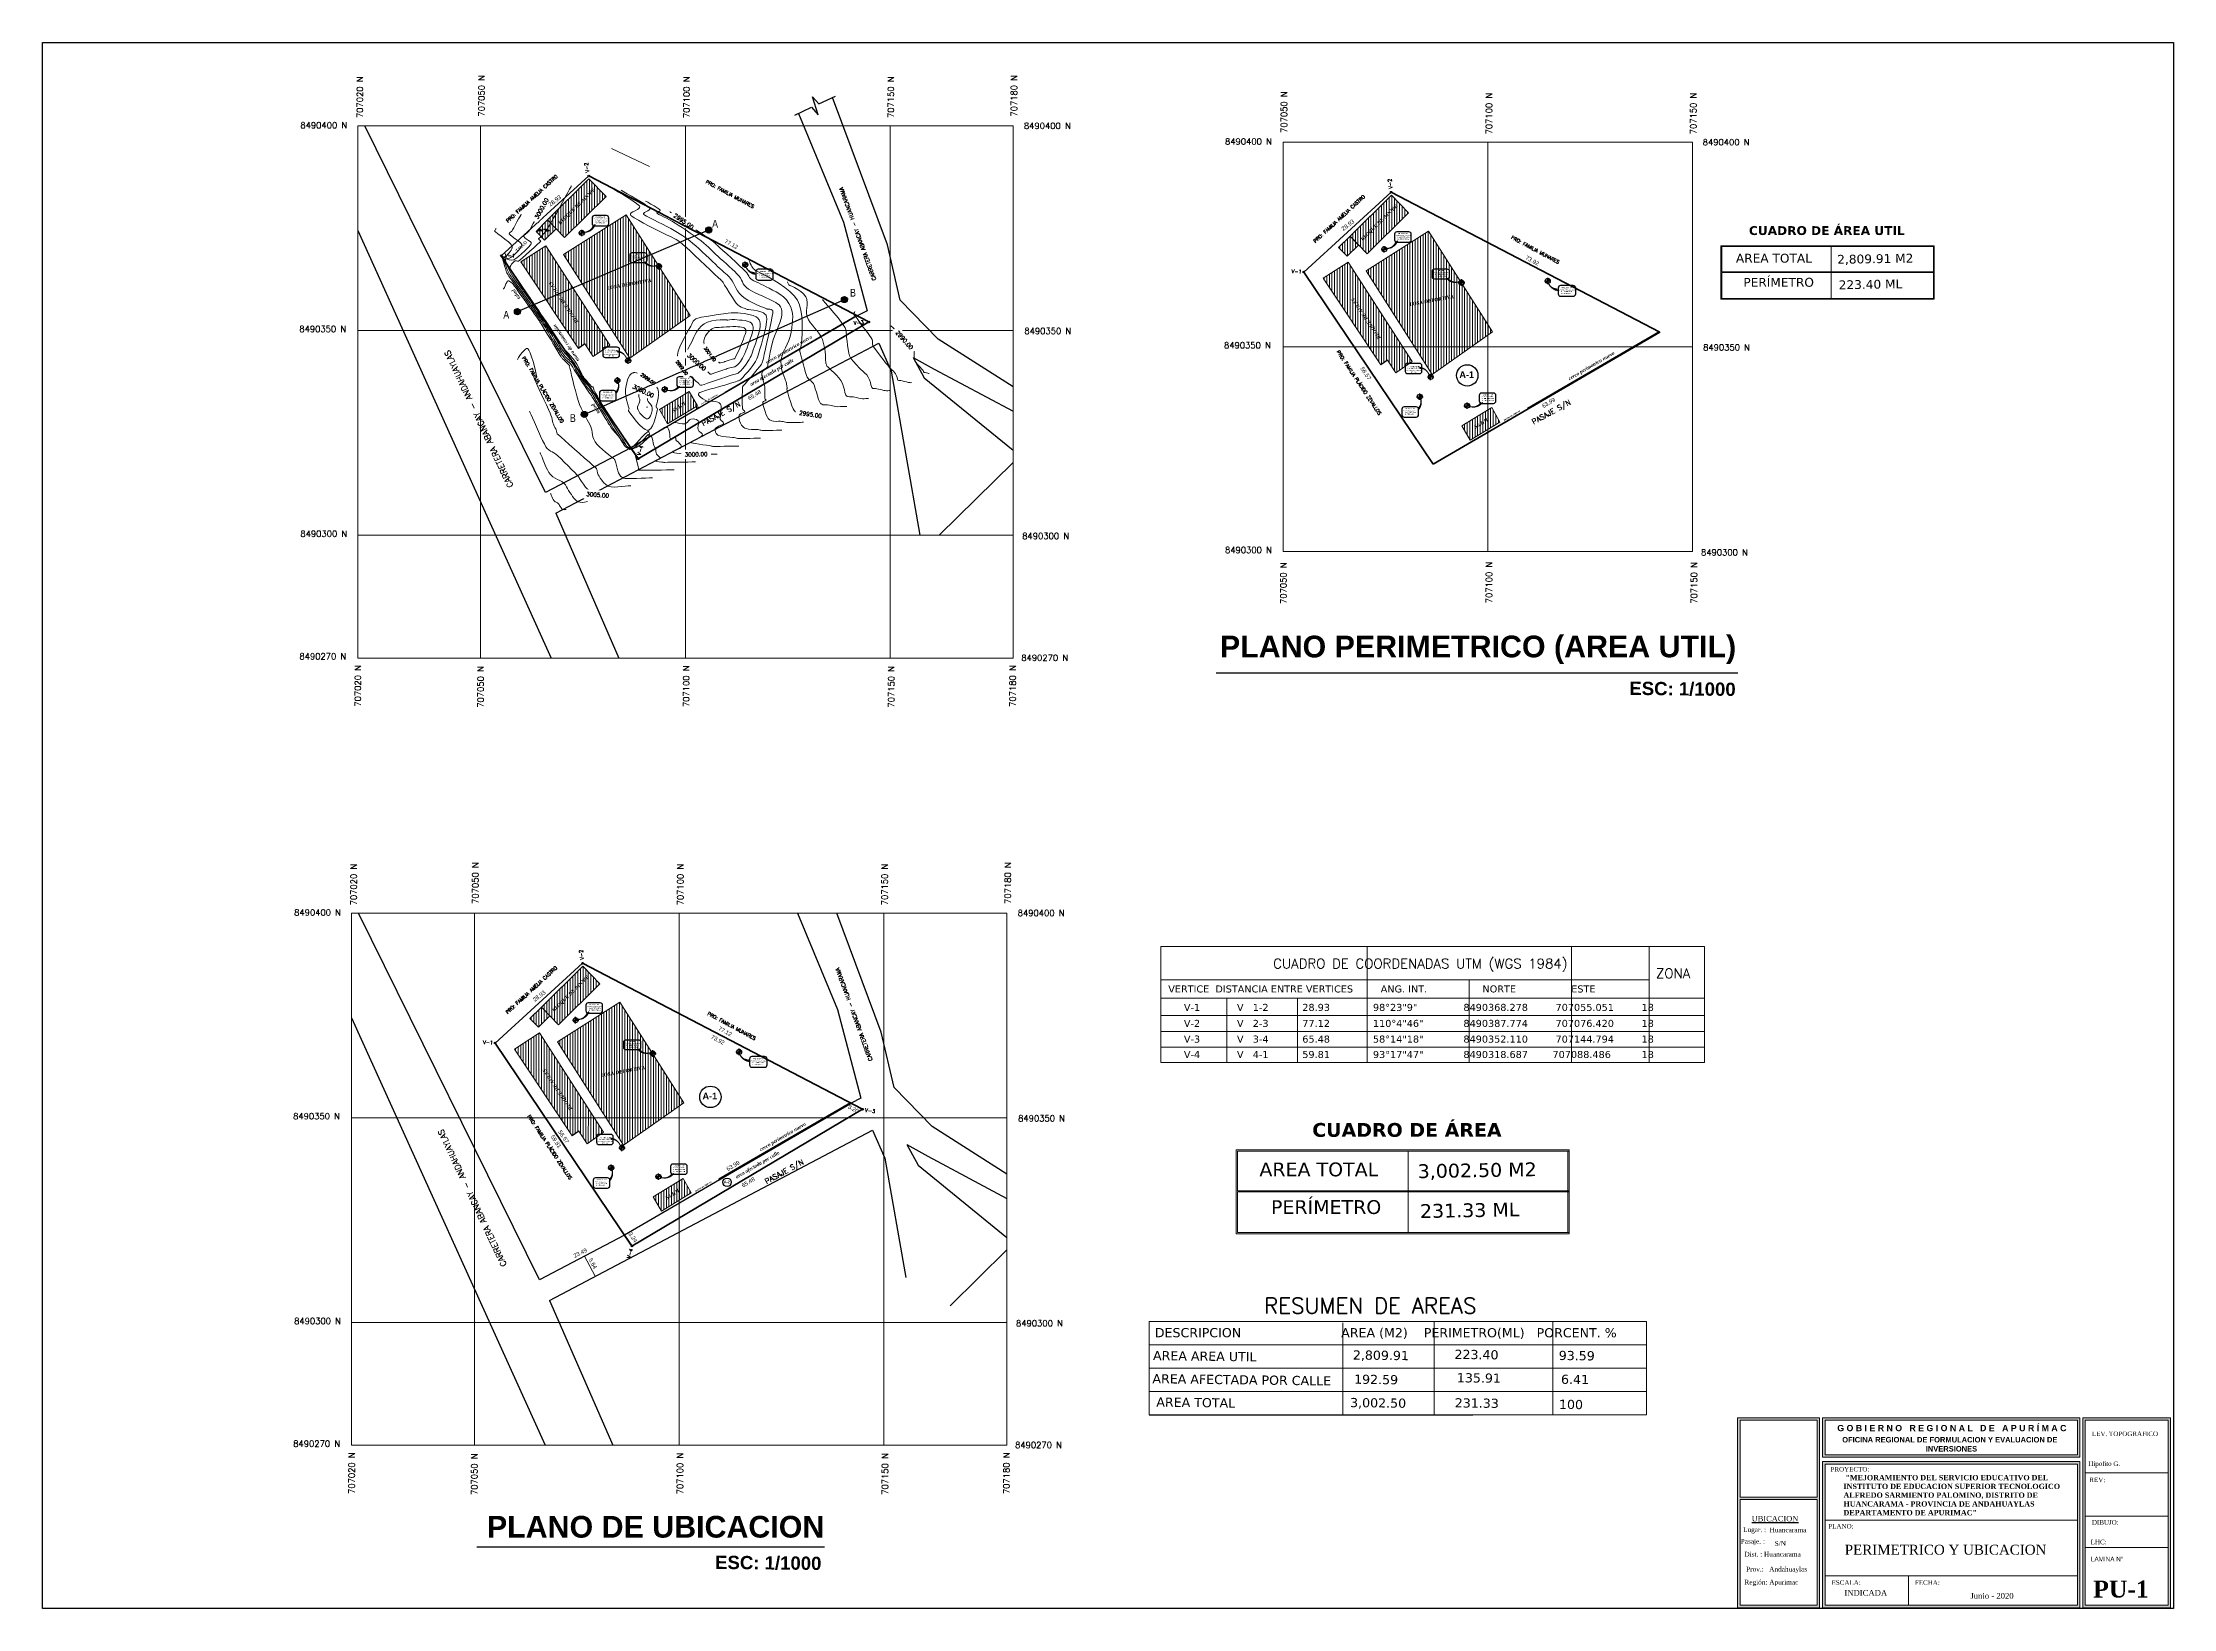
# Model space of a CAD drawing. Header units: metres. Extents: x 706106 to 709341, y 8490035 to 8490642.
# Drawn here: x 706943 to 707463, y 8490038 to 8490420 of the extents above; entities that cross this region are included whole.
import ezdxf
from ezdxf.enums import TextEntityAlignment as Align

# ---------------------------------------------------------------- set-up
doc = ezdxf.new("R2010")
doc.units = ezdxf.units.M
for name, color, linetype in [('$AUDIT-BAD-LAYER', 7, 'Continuous'), ('C-ANNO-MATC-TEXT', 150, 'Continuous'), ('C-HYDR-CTCH-HDPT', 2, 'Continuous'), ('C-PROP-BRNG', 92, 'Continuous'), ('C-PROP-TEXT', 92, 'Continuous'), ('C-ROAD-SECT-DIAG', 212, 'Continuous'), ('C-ROAD-TEXT', 11, 'Continuous'), ('C-SSWR-PIPE-PATT', 7, 'Continuous'), ('C-STRM-STRC', 170, 'Continuous'), ('C-TOPO', 7, 'Continuous'), ('C-TOPO-MAJR', 9, 'Continuous'), ('CALLES', 7, 'Continuous'), ('graf-02', 4, 'Continuous'), ('TEXTOS Numer', 41, 'Continuous'), ('V-SITE-VEGE', 80, 'Continuous')]:
    doc.layers.add(name, color=color, linetype=linetype)
for name, color, linetype, lineweight in [('0_Pen_No__1', 7, 'Continuous', 13), ('1-blanco', 7, 'Continuous', 25), ('2D Drafting - General_Pen_No__1', 7, 'Continuous', 13), ('A-ACOTACION', 7, 'Continuous', 9), ('auxiliar', 1, 'Continuous', 9), ('BLOQUES', 7, 'Continuous', 60), ('COTAS', 40, 'Continuous', 5), ('detalles', 84, 'Continuous', 25), ('muros_0.8', 12, 'Continuous', 80), ('PLUMA 02', 51, 'Continuous', 20), ('TEXTO', 152, 'Continuous', 0), ('Texto_Pen_No__21', 7, 'Continuous', 35), ('V-INTEREG', 5, 'Continuous', 5)]:
    doc.layers.add(name, color=color, linetype=linetype, lineweight=lineweight)
doc.layers.add('2D Drafting - General_Pen_No__102', color=7, linetype='Continuous', lineweight=13, true_color=0xcccccc)
doc.styles.add('ARIAL', font='arial.ttf')
doc.styles.add('CALLES', font='verdana.ttf', dxfattribs={"height": 3})
doc.styles.add('COTAS', font='arial.ttf')
doc.styles.add('Dutch801 XBd BT', font='dutcheb.ttf', dxfattribs={"height": 0.2})
doc.styles.add('GENERATED_STYLE_7', font='GOTHIC.TTF')
doc.styles.add('MtXpl_Palatino_Linot', font='')
doc.styles.add('MtXpl_Verdana', font='')
doc.styles.add('ROMANT', font='romant.shx')
doc.styles.get("Standard").update_dxf_attribs({"font": 'simplex.shx'})
doc.styles.get('MtXpl_Palatino_Linot').set_extended_font_data('Palatino Linotype', italic=True, bold=True)
doc.styles.get('MtXpl_Verdana').set_extended_font_data('Verdana', bold=True)
pattern_1 = [(90, (1.51535, 192.3111), (-0.635, 0), [])]
pattern_2 = [(90, (197.42394, 188.33345), (-0.635, 0), [])]

# ---------------------------------------------------------------- blocks, each defined once
blk = doc.blocks.new('bm')
for p, q in [((-0.13, 0), (0.13, 0)), ((0, -0.13), (0, 0.13))]:
    blk.add_line(p, q)
at = {"const_width": 0.1}
for points in [[(-0.05, 0, 0.414214), (0, -0.05, 1)], [(0.05, 0, 0.414214), (0, 0.05, 1)]]:
    blk.add_lwpolyline(points, format="xyb", dxfattribs=at)
blk.add_circle((0, 0), 0.1)
blk = doc.blocks.new('_Dot')
at = {"layer": 'graf-02', "color": 0, "lineweight": -2}
blk.add_line((-0.5, 0), (-1, 0), dxfattribs=at)
at = {"layer": 'graf-02', "color": 0, "const_width": 0.5}
blk.add_lwpolyline([(-0.25, 0, 1), (0.25, 0, 1)], format="xyb", close=True, dxfattribs=at)

msp = doc.modelspace()

# ---------------------------------------------------------------- hatches: boundary and pattern name
at = {"layer": '2D Drafting - General_Pen_No__102', "linetype": 'Continuous'}
h = msp.add_hatch(color=256, dxfattribs=at)
h.paths.add_polyline_path([(707356.888, 8490038.0251), (707376.9134, 8490038.0251), (707376.9134, 8490084.4372), (707356.888, 8490084.4372)])
h.paths.add_polyline_path([(707376.3065, 8490038.632), (707357.5024, 8490038.632), (707357.5024, 8490064.46), (707376.3065, 8490064.46)], flags=16)
h.paths.add_polyline_path([(707357.5024, 8490065.0178), (707357.5024, 8490083.8303), (707376.3065, 8490083.8303), (707376.3065, 8490065.0178)], flags=16)
h = msp.add_hatch(color=256, dxfattribs=at)
h.paths.add_polyline_path([(707377.6275, 8490084.4372), (707377.6275, 8490074.7978), (707440.4623, 8490074.7978), (707440.4623, 8490084.4372)])
h.paths.add_polyline_path([(707378.2344, 8490075.4047), (707378.2344, 8490083.8303), (707439.8554, 8490083.8303), (707439.8554, 8490075.4047)], flags=16)
h = msp.add_hatch(color=256, dxfattribs=at)
h.paths.add_polyline_path([(707441.1764, 8490084.4372), (707441.1764, 8490038.0251), (707462.5973, 8490038.0251), (707462.5973, 8490084.4372)])
h.paths.add_polyline_path([(707441.7833, 8490038.632), (707441.7833, 8490083.8303), (707461.9904, 8490083.8303), (707461.9904, 8490038.632)], flags=16)
h = msp.add_hatch(color=256, dxfattribs=at)
h.paths.add_polyline_path([(707377.6275, 8490038.0251), (707440.4623, 8490038.0251), (707440.4623, 8490073.7267), (707377.6275, 8490073.7267)])
h.paths.add_polyline_path([(707378.2344, 8490038.632), (707378.2344, 8490073.1198), (707439.8554, 8490073.1198), (707439.8554, 8490038.632)], flags=16)
at = {"layer": 'BLOQUES', "lineweight": 0}
h = msp.add_hatch(dxfattribs=at)
h.set_pattern_fill('ANSI31', color=256, scale=0.2, angle=45)
h.set_pattern_definition(pattern_2)
h.paths.add_polyline_path([(707276.5351, 8490378.7654), (707266.4336, 8490368.7426), (707262.2736, 8490373.0478), (707272.3751, 8490383.0706)])
h.paths.add_polyline_path([(707265.5488, 8490371.2257), (707274.5013, 8490380.1045), (707273.3018, 8490381.314), (707264.3494, 8490372.4351)], flags=24)
h = msp.add_hatch(dxfattribs=at)
h.set_pattern_fill('ANSI31', color=256, scale=0.2, angle=45)
h.set_pattern_definition(pattern_2)
h.paths.add_polyline_path([(707266.1778, 8490364.595), (707282.346, 8490339.311), (707297.0887, 8490349.71), (707281.4351, 8490374.2574)])
h.paths.add_polyline_path([(707276.6761, 8490355.6901), (707287.9212, 8490357.7382), (707287.6834, 8490359.0433), (707276.4383, 8490356.9952)], flags=24)
h.paths.add_polyline_path([(707270.4682, 8490348.2978), (707263.5916, 8490358.5408), (707262.1774, 8490357.5914), (707269.054, 8490347.3483)], flags=24)
h.paths.add_polyline_path([(707265.5488, 8490371.2257), (707274.5013, 8490380.1045), (707273.3018, 8490381.314), (707264.3494, 8490372.4351)], flags=24)
h = msp.add_hatch(dxfattribs=at)
h.set_pattern_fill('ANSI31', color=256, scale=0.2, angle=45)
h.set_pattern_definition(pattern_2)
h.paths.add_polyline_path([(707264.3447, 8490370.9045), (707261.5322, 8490368.1392), (707259.4426, 8490370.2644), (707262.2736, 8490373.0478)])
h = msp.add_hatch(dxfattribs=at)
h.set_pattern_fill('ANSI31', color=256, scale=0.2, angle=45)
h.set_pattern_definition(pattern_2)
h.paths.add_polyline_path([(707277.4413, 8490342.4822), (707273.4165, 8490339.7039), (707271.3879, 8490342.7558), (707269.7896, 8490341.6526), (707255.7301, 8490362.804), (707261.848, 8490366.7478)])
h.paths.add_polyline_path([(707276.6761, 8490355.6901), (707287.9212, 8490357.7382), (707287.6834, 8490359.0433), (707276.4383, 8490356.9952)], flags=24)
h.paths.add_polyline_path([(707270.4682, 8490348.2978), (707263.5916, 8490358.5408), (707262.1774, 8490357.5914), (707269.054, 8490347.3483)], flags=24)
h = msp.add_hatch(dxfattribs=at)
h.set_pattern_fill('ANSI31', color=256, scale=0.2, angle=45)
h.set_pattern_definition(pattern_2)
h.paths.add_polyline_path([(707298.8492, 8490327.6648), (707296.856, 8490331.1791), (707289.568, 8490326.7529), (707291.5613, 8490323.2386)])
h.paths.add_polyline_path([(707292.8142, 8490325.6801), (707296.2724, 8490327.8236), (707295.5739, 8490328.9504), (707292.1157, 8490326.8069)], flags=24)
h = msp.add_hatch(dxfattribs=at)
h.set_pattern_fill('ANSI31', color=256, scale=0.2, angle=45)
h.paths.add_polyline_path([(707079.1112, 8490190.4319), (707069.0097, 8490180.4091), (707064.8497, 8490184.7144), (707074.9512, 8490194.7371)])
h.paths.add_polyline_path([(707068.1249, 8490182.8923), (707077.0773, 8490191.7711), (707075.8779, 8490192.9805), (707066.9254, 8490184.1017)], flags=24)
h = msp.add_hatch(dxfattribs=at)
h.set_pattern_fill('ANSI31', color=256, scale=0.2, angle=45)
h.paths.add_polyline_path([(707068.7539, 8490176.2615), (707084.9221, 8490150.9776), (707099.6648, 8490161.3765), (707084.0111, 8490185.924)])
h.paths.add_polyline_path([(707079.2521, 8490167.3566), (707090.4972, 8490169.4047), (707090.2595, 8490170.7099), (707079.0144, 8490168.6618)], flags=24)
h.paths.add_polyline_path([(707073.0443, 8490159.9643), (707066.1677, 8490170.2074), (707064.7535, 8490169.2579), (707071.63, 8490159.0149)], flags=24)
h.paths.add_polyline_path([(707068.1249, 8490182.8923), (707077.0773, 8490191.7711), (707075.8779, 8490192.9805), (707066.9254, 8490184.1017)], flags=24)
h = msp.add_hatch(dxfattribs=at)
h.set_pattern_fill('ANSI31', color=256, scale=0.2, angle=45)
h.paths.add_polyline_path([(707066.9208, 8490182.571), (707064.1082, 8490179.8057), (707062.0187, 8490181.931), (707064.8497, 8490184.7144)])
h = msp.add_hatch(dxfattribs=at)
h.set_pattern_fill('ANSI31', color=256, scale=0.2, angle=45)
h.paths.add_polyline_path([(707080.0174, 8490154.1487), (707075.9925, 8490151.3705), (707073.9639, 8490154.4224), (707072.3656, 8490153.3191), (707058.3062, 8490174.4706), (707064.424, 8490178.4143)])
h.paths.add_polyline_path([(707079.2521, 8490167.3566), (707090.4972, 8490169.4047), (707090.2595, 8490170.7099), (707079.0144, 8490168.6618)], flags=24)
h.paths.add_polyline_path([(707073.0443, 8490159.9643), (707066.1677, 8490170.2074), (707064.7535, 8490169.2579), (707071.63, 8490159.0149)], flags=24)
h = msp.add_hatch(dxfattribs=at)
h.set_pattern_fill('ANSI31', color=256, scale=0.2, angle=45)
h.paths.add_polyline_path([(707101.4253, 8490139.3314), (707099.432, 8490142.8456), (707092.144, 8490138.4194), (707094.1373, 8490134.9052)])
h.paths.add_polyline_path([(707095.3902, 8490137.3466), (707098.8484, 8490139.4902), (707098.15, 8490140.617), (707094.6918, 8490138.4735)], flags=24)
at = {"layer": 'V-INTEREG', "lineweight": 0}
h = msp.add_hatch(dxfattribs=at)
h.set_pattern_fill('ANSI31', color=8, scale=0.027191, angle=-193.688975, style=0)
h.set_pattern_definition([(211.311025, (707076.1528444, 8490370.2434362), (0.0017663499, -0.0029038762), [])])
edge = h.paths.add_edge_path()
edge.add_line((707077.9639, 8490375.9357), (707077.6705, 8490375.582))
edge.add_line((707077.6705, 8490375.582), (707077.5641, 8490375.8112))
edge.add_arc((707075.3127, 8490376.3435), 2.3134, 273.126986, 346.699516, ccw=False)
edge.add_arc((707075.3425, 8490376.7884), 2.7566, 272.004722, 341.981115)
h.paths.add_polyline_path([(707075.4952, 8490374.1079), (707075.4389, 8490374.0335), (707075.5179, 8490373.9697), (707075.2427, 8490374.0056)])
h = msp.add_hatch(dxfattribs=at)
h.set_pattern_fill('ANSI31', color=8, scale=0.027191, angle=-193.688975, style=0)
h.set_pattern_definition([(211.311025, (707272.061438, 8490366.2657927), (0.0017663499, -0.0029038762), [])])
edge = h.paths.add_edge_path()
edge.add_line((707273.8725, 8490371.9581), (707273.5791, 8490371.6044))
edge.add_line((707273.5791, 8490371.6044), (707273.4727, 8490371.8336))
edge.add_arc((707271.2213, 8490372.3658), 2.3134, 273.126986, 346.699516, ccw=False)
edge.add_arc((707271.2511, 8490372.8108), 2.7566, 272.004722, 341.981115)
h.paths.add_polyline_path([(707271.4038, 8490370.1303), (707271.3475, 8490370.0559), (707271.4265, 8490369.9921), (707271.1513, 8490370.0279)])
h = msp.add_hatch(dxfattribs=at)
h.set_pattern_fill('ANSI31', color=8, scale=0.027191, angle=-212.683187, style=0)
h.set_pattern_definition([(192.31681, (707093.7149384, 8490362.03493), (0.0007250424, -0.003320663), [])])
edge = h.paths.add_edge_path()
edge.add_line((707089.831, 8490366.8278), (707090.2235, 8490366.5888))
edge.add_line((707090.2235, 8490366.5888), (707090.2495, 8490366.8403))
edge.add_arc((707092.2051, 8490368.0763), 2.3134, 212.294696, 285.867226)
edge.add_arc((707092.0321, 8490368.4873), 2.7566, 217.013097, 286.98949, ccw=False)
h.paths.add_polyline_path([(707092.7602, 8490365.9031), (707092.8376, 8490365.851), (707092.7837, 8490365.765), (707093.0323, 8490365.8884)])
h = msp.add_hatch(dxfattribs=at)
h.set_pattern_fill('ANSI31', color=8, scale=0.027191, angle=-73.516556, style=0)
h.set_pattern_definition([(331.483444, (707119.3110827, 8490371.6243013), (0.0016226757, 0.0029865386), [])])
edge = h.paths.add_edge_path()
edge.add_line((707117.1306, 8490363.7695), (707116.7214, 8490363.9786))
edge.add_line((707116.7214, 8490363.9786), (707116.9218, 8490364.1325))
edge.add_arc((707116.9495, 8490366.4457), 2.3134, 195.742264, 269.314794, ccw=False)
edge.add_arc((707117.3902, 8490366.5139), 2.7566, 194.62, 264.596393)
h.paths.add_polyline_path([(707114.8078, 8490365.7795), (707114.7229, 8490365.8181), (707114.6779, 8490365.7271), (707114.6527, 8490366.0035)])
h = msp.add_hatch(dxfattribs=at)
h.set_pattern_fill('ANSI31', color=8, scale=0.027191, angle=-212.683187, style=0)
h.set_pattern_definition([(192.31681, (707289.623532, 8490358.0572865), (0.0007250424, -0.003320663), [])])
edge = h.paths.add_edge_path()
edge.add_line((707285.7396, 8490362.8502), (707286.1321, 8490362.6112))
edge.add_line((707286.1321, 8490362.6112), (707286.1581, 8490362.8626))
edge.add_arc((707288.1137, 8490364.0986), 2.3134, 212.294696, 285.867226)
edge.add_arc((707287.9407, 8490364.5097), 2.7566, 217.013097, 286.98949, ccw=False)
h.paths.add_polyline_path([(707288.6688, 8490361.9254), (707288.7462, 8490361.8733), (707288.6923, 8490361.7873), (707288.9409, 8490361.9108)])
h = msp.add_hatch(dxfattribs=at)
h.set_pattern_fill('ANSI31', color=8, scale=0.027191, angle=-73.516556, style=0)
h.set_pattern_definition([(331.483444, (707315.2196764, 8490367.6466577), (0.0016226757, 0.0029865386), [])])
edge = h.paths.add_edge_path()
edge.add_line((707313.0392, 8490359.7919), (707312.63, 8490360.0009))
edge.add_line((707312.63, 8490360.0009), (707312.8304, 8490360.1549))
edge.add_arc((707312.8581, 8490362.4681), 2.3134, 195.742264, 269.314794, ccw=False)
edge.add_arc((707313.2988, 8490362.5362), 2.7566, 194.62, 264.596393)
h.paths.add_polyline_path([(707310.7164, 8490361.8018), (707310.6315, 8490361.8404), (707310.5865, 8490361.7494), (707310.5613, 8490362.0258)])
h = msp.add_hatch(dxfattribs=at)
h.set_pattern_fill('ANSI31', color=8, scale=0.027191, angle=-156.38919, style=0)
h.set_pattern_definition([(248.61081, (707089.3194692, 8490340.8108893), (0.0031647951, -0.0012395809), [])])
edge = h.paths.add_edge_path()
edge.add_line((707083.1769, 8490345.0799), (707083.5936, 8490344.886))
edge.add_line((707083.5936, 8490344.886), (707083.3989, 8490344.7248))
edge.add_arc((707083.4559, 8490342.4121), 2.3134, 17.838777, 91.411307, ccw=False)
edge.add_arc((707083.0179, 8490342.3279), 2.7566, 16.716513, 86.692906)
h.paths.add_polyline_path([(707085.5718, 8490343.1563), (707085.658, 8490343.1208), (707085.6997, 8490343.2134), (707085.7349, 8490342.9381)])
h = msp.add_hatch(dxfattribs=at)
h.set_pattern_fill('ANSI31', color=8, scale=0.027191, angle=-156.38919, style=0)
h.set_pattern_definition([(248.61081, (707285.228063, 8490336.8332458), (0.0031647951, -0.0012395809), [])])
edge = h.paths.add_edge_path()
edge.add_line((707279.0855, 8490341.1023), (707279.5022, 8490340.9083))
edge.add_line((707279.5022, 8490340.9083), (707279.3075, 8490340.7471))
edge.add_arc((707279.3645, 8490338.4344), 2.3134, 17.838777, 91.411307, ccw=False)
edge.add_arc((707278.9265, 8490338.3502), 2.7566, 16.716513, 86.692906)
h.paths.add_polyline_path([(707281.4803, 8490339.1786), (707281.5666, 8490339.1431), (707281.6083, 8490339.2358), (707281.6435, 8490338.9604)])
h = msp.add_hatch(dxfattribs=at)
h.set_pattern_fill('ANSI31', color=8, scale=0.027191, angle=-113.904617, style=0)
h.set_pattern_definition([(291.095383, (707087.113911, 8490339.0816115), (0.00317111, 0.001223336), [])])
edge = h.paths.add_edge_path()
edge.add_line((707082.9699, 8490334.5117), (707083.1462, 8490334.9361))
edge.add_line((707083.1462, 8490334.9361), (707082.8937, 8490334.9234))
edge.add_arc((707081.3738, 8490336.6675), 2.3134, 311.073266, 384.645797)
edge.add_arc((707080.9939, 8490336.4338), 2.7566, 315.791668, 385.76806, ccw=False)
h.paths.add_polyline_path([(707083.4368, 8490337.5477), (707083.4764, 8490337.6322), (707083.5697, 8490337.592), (707083.4097, 8490337.8188)])
h = msp.add_hatch(dxfattribs=at)
h.set_pattern_fill('ANSI31', color=8, scale=0.027191, angle=-212.683187, style=0)
h.set_pattern_definition([(192.31681, (707094.9245115, 8490331.5983364), (0.0007250424, -0.003320663), [])])
edge = h.paths.add_edge_path()
edge.add_line((707098.6897, 8490336.3912), (707098.2971, 8490336.1523))
edge.add_line((707098.2971, 8490336.1523), (707098.2711, 8490336.4037))
edge.add_arc((707096.3155, 8490337.6397), 2.3134, 254.132774, 327.705304, ccw=False)
edge.add_arc((707096.4885, 8490338.0507), 2.7566, 253.01051, 322.986903)
h.paths.add_polyline_path([(707095.7604, 8490335.4665), (707095.683, 8490335.4144), (707095.737, 8490335.3284), (707095.4884, 8490335.4518)])
h = msp.add_hatch(dxfattribs=at)
h.set_pattern_fill('ANSI31', color=8, scale=0.027191, angle=-113.904617, style=0)
h.set_pattern_definition([(291.095383, (707283.0225048, 8490335.103968), (0.00317111, 0.001223336), [])])
edge = h.paths.add_edge_path()
edge.add_line((707278.8785, 8490330.534), (707279.0548, 8490330.9585))
edge.add_line((707279.0548, 8490330.9585), (707278.8023, 8490330.9458))
edge.add_arc((707277.2824, 8490332.6898), 2.3134, 311.073266, 384.645797)
edge.add_arc((707276.9025, 8490332.4561), 2.7566, 315.791668, 385.76806, ccw=False)
h.paths.add_polyline_path([(707279.3454, 8490333.5701), (707279.385, 8490333.6545), (707279.4783, 8490333.6143), (707279.3183, 8490333.8412)])
h = msp.add_hatch(dxfattribs=at)
h.set_pattern_fill('ANSI31', color=8, scale=0.027191, angle=-212.683187, style=0)
h.set_pattern_definition([(192.31681, (707290.8331052, 8490327.620693), (0.0007250424, -0.003320663), [])])
edge = h.paths.add_edge_path()
edge.add_line((707294.5983, 8490332.4136), (707294.2057, 8490332.1746))
edge.add_line((707294.2057, 8490332.1746), (707294.1797, 8490332.426))
edge.add_arc((707292.2241, 8490333.662), 2.3134, 254.132774, 327.705304, ccw=False)
edge.add_arc((707292.3971, 8490334.0731), 2.7566, 253.01051, 322.986903)
h.paths.add_polyline_path([(707291.669, 8490331.4888), (707291.5916, 8490331.4368), (707291.6456, 8490331.3507), (707291.397, 8490331.4742)])
h = msp.add_hatch(dxfattribs=at)
h.set_pattern_fill('ANSI31', color=8, scale=0.027191, angle=-193.688975, style=0)
h.set_pattern_definition([(211.311025, (707074.6374933, 8490177.9323422), (0.0017663499, -0.0029038762), [])])
edge = h.paths.add_edge_path()
edge.add_line((707076.4486, 8490183.6246), (707076.1552, 8490183.2709))
edge.add_line((707076.1552, 8490183.2709), (707076.0487, 8490183.5002))
edge.add_arc((707073.7974, 8490184.0324), 2.3134, 273.126986, 346.699516, ccw=False)
edge.add_arc((707073.8271, 8490184.4773), 2.7566, 272.004722, 341.981115)
h.paths.add_polyline_path([(707073.9798, 8490181.7968), (707073.9236, 8490181.7224), (707074.0026, 8490181.6586), (707073.7273, 8490181.6945)])
h = msp.add_hatch(dxfattribs=at)
h.set_pattern_fill('ANSI31', color=8, scale=0.027191, angle=-212.683187, style=0)
h.set_pattern_definition([(192.31681, (707092.1995873, 8490169.723836), (0.0007250424, -0.003320663), [])])
edge = h.paths.add_edge_path()
edge.add_line((707088.3156, 8490174.5167), (707088.7082, 8490174.2778))
edge.add_line((707088.7082, 8490174.2778), (707088.7342, 8490174.5292))
edge.add_arc((707090.6897, 8490175.7652), 2.3134, 212.294696, 285.867226)
edge.add_arc((707090.5168, 8490176.1762), 2.7566, 217.013097, 286.98949, ccw=False)
h.paths.add_polyline_path([(707091.2448, 8490173.592), (707091.3223, 8490173.5399), (707091.2683, 8490173.4539), (707091.5169, 8490173.5773)])
h = msp.add_hatch(dxfattribs=at)
h.set_pattern_fill('ANSI31', color=8, scale=0.027191, angle=-73.516556, style=0)
h.set_pattern_definition([(331.483444, (707117.7957316, 8490179.3132072), (0.0016226757, 0.0029865386), [])])
edge = h.paths.add_edge_path()
edge.add_line((707115.6153, 8490171.4584), (707115.206, 8490171.6675))
edge.add_line((707115.206, 8490171.6675), (707115.4065, 8490171.8214))
edge.add_arc((707115.4342, 8490174.1347), 2.3134, 195.742264, 269.314794, ccw=False)
edge.add_arc((707115.8749, 8490174.2028), 2.7566, 194.62, 264.596393)
h.paths.add_polyline_path([(707113.2924, 8490173.4684), (707113.2075, 8490173.507), (707113.1625, 8490173.416), (707113.1374, 8490173.6924)])
h = msp.add_hatch(dxfattribs=at)
h.set_pattern_fill('ANSI31', color=8, scale=0.027191, angle=-156.38919, style=0)
h.set_pattern_definition([(248.61081, (707087.804118, 8490148.4997953), (0.0031647951, -0.0012395809), [])])
edge = h.paths.add_edge_path()
edge.add_line((707081.6616, 8490152.7688), (707082.0782, 8490152.5749))
edge.add_line((707082.0782, 8490152.5749), (707081.8835, 8490152.4137))
edge.add_arc((707081.9405, 8490150.101), 2.3134, 17.838777, 91.411307, ccw=False)
edge.add_arc((707081.5026, 8490150.0168), 2.7566, 16.716513, 86.692906)
h.paths.add_polyline_path([(707084.0564, 8490150.8452), (707084.1427, 8490150.8097), (707084.1843, 8490150.9023), (707084.2196, 8490150.627)])
h = msp.add_hatch(dxfattribs=at)
h.set_pattern_fill('ANSI31', color=8, scale=0.027191, angle=-113.904617, style=0)
h.set_pattern_definition([(291.095383, (707085.59856, 8490146.7705174), (0.00317111, 0.001223336), [])])
edge = h.paths.add_edge_path()
edge.add_line((707081.4546, 8490142.2006), (707081.6308, 8490142.625))
edge.add_line((707081.6308, 8490142.625), (707081.3784, 8490142.6123))
edge.add_arc((707079.8584, 8490144.3564), 2.3134, 311.073266, 384.645797)
edge.add_arc((707079.4786, 8490144.1227), 2.7566, 315.791668, 385.76806, ccw=False)
h.paths.add_polyline_path([(707081.9214, 8490145.2366), (707081.9611, 8490145.3211), (707082.0544, 8490145.2809), (707081.8944, 8490145.5077)])
h = msp.add_hatch(dxfattribs=at)
h.set_pattern_fill('ANSI31', color=8, scale=0.027191, angle=-212.683187, style=0)
h.set_pattern_definition([(192.31681, (707093.4091604, 8490139.2872423), (0.0007250424, -0.003320663), [])])
edge = h.paths.add_edge_path()
edge.add_line((707097.1743, 8490144.0801), (707096.7818, 8490143.8412))
edge.add_line((707096.7818, 8490143.8412), (707096.7557, 8490144.0926))
edge.add_arc((707094.8002, 8490145.3286), 2.3134, 254.132774, 327.705304, ccw=False)
edge.add_arc((707094.9731, 8490145.7396), 2.7566, 253.01051, 322.986903)
h.paths.add_polyline_path([(707094.2451, 8490143.1554), (707094.1677, 8490143.1033), (707094.2216, 8490143.0173), (707093.973, 8490143.1408)])

# ---------------------------------------------------------------- linework, layer by layer
for p, q in [((707075.4793, 8490346.7335), (707073.881, 8490345.6302)), ((707271.3879, 8490342.7558), (707269.7896, 8490341.6526)), ((707073.9639, 8490154.4224), (707072.3656, 8490153.3191))]:
    msp.add_line(p, q)
at = {"flags": 128}
for points in [[(707126.7338, 8490402.638), (707130.7916, 8490404.5388), (707132.4217, 8490402.7011), (707131.0422, 8490407.0989), (707132.5736, 8490405.3736), (707136.6384, 8490407.2777)], [(707127.6085, 8490403.0477), (707138.6237, 8490376.4735), (707144.3665, 8490354.789), (707141.9596, 8490353.589)], [(707180.0002, 8490336.2757), (707161.7302, 8490347.8694), (707152.4628, 8490357.3927), (707149.3302, 8490370.9602), (707135.8883, 8490406.9263)], [(707086.6722, 8490321.3777), (707065.8757, 8490310.4629), (707021.7458, 8490399.9999)], [(707020.0002, 8490374.4502), (707067.2514, 8490269.9999)], [(707068.3482, 8490305.3655), (707147.2335, 8490346.9609), (707150.2234, 8490340.1145), (707157.2603, 8490299.9999)], [(707155.6151, 8490343.459), (707158.3314, 8490338.4295), (707180.0002, 8490320.7713)], [(707155.6151, 8490343.459), (707160.7364, 8490340.5981), (707180.0002, 8490330.2995)], [(707180.0002, 8490317.7548), (707162.0019, 8490299.9999)], [(707068.3482, 8490305.3655), (707083.7718, 8490269.9999)], [(707085.1568, 8490129.0666), (707064.3603, 8490118.1518), (707020.2305, 8490207.6888)], [(707127.3565, 8490207.6888), (707137.1084, 8490184.1624), (707142.8511, 8490162.4779), (707140.4443, 8490161.2779)], [(707178.4848, 8490143.9646), (707160.2149, 8490155.5583), (707150.9475, 8490165.0816), (707147.8148, 8490178.6491), (707136.9616, 8490207.6888)], [(707018.4848, 8490182.1391), (707065.7361, 8490077.6888)], [(707066.8328, 8490113.0544), (707145.7182, 8490154.6498), (707148.7081, 8490147.8034), (707153.8135, 8490118.6993)], [(707154.0998, 8490151.1479), (707156.816, 8490146.1184), (707178.4848, 8490128.4602)], [(707154.0998, 8490151.1479), (707159.2211, 8490148.287), (707178.4848, 8490137.9884)], [(707178.4848, 8490125.4437), (707164.6436, 8490111.7896)], [(707066.8328, 8490113.0544), (707082.2565, 8490077.6888)]]:
    msp.add_lwpolyline(points, dxfattribs=at)
for centre, radius in [((707290.8928, 8490339.0419), 2.6165), ((707106.1131, 8490162.8167), 2.6165), ((707110.1724, 8490141.9343), 1.0466)]:
    msp.add_circle(centre, radius)
at = {"lineweight": 40}
for points in [[(707142.4486, 8490351.7565), (707142.5325, 8490351.6125), (707142.9226, 8490351.9362)], [(707088.0252, 8490320.0486), (707088.1091, 8490319.9046), (707087.6351, 8490319.7249)]]:
    msp.add_solid(points, dxfattribs=at)
at = {"layer": '0_Pen_No__1', "linetype": 'Continuous'}
for p, q in [((707441.7833, 8490070.9805), (707461.9904, 8490070.9805)), ((707439.8554, 8490059.4306), (707378.2344, 8490059.4306)), ((707441.7833, 8490060.4091), (707461.9904, 8490060.4091)), ((707441.7833, 8490052.7404), (707461.9904, 8490052.7404)), ((707378.2321, 8490045.7724), (707439.8577, 8490045.7724)), ((707398.5724, 8490045.7724), (707398.5724, 8490038.632))]:
    msp.add_line(p, q, dxfattribs=at)
at = {"layer": '0_Pen_No__1', "linetype": 'Continuous', "flags": 128}
for points in [[(707356.888, 8490038.0251), (707376.9134, 8490038.0251), (707376.9134, 8490084.4372), (707356.888, 8490084.4372)], [(707357.5024, 8490083.8303), (707376.3065, 8490083.8303), (707376.3065, 8490065.0178), (707357.5024, 8490065.0178)], [(707377.6275, 8490074.7978), (707440.4623, 8490074.7978), (707440.4623, 8490084.4372), (707377.6275, 8490084.4372)], [(707378.2344, 8490075.4047), (707439.8554, 8490075.4047), (707439.8554, 8490083.8303), (707378.2344, 8490083.8303)], [(707441.1764, 8490038.0251), (707462.5973, 8490038.0251), (707462.5973, 8490084.4372), (707441.1764, 8490084.4372)], [(707441.7833, 8490038.632), (707461.9904, 8490038.632), (707461.9904, 8490083.8303), (707441.7833, 8490083.8303)], [(707377.6275, 8490073.7267), (707377.6275, 8490038.0251), (707440.4623, 8490038.0251), (707440.4623, 8490073.7267)], [(707378.2344, 8490073.1198), (707378.2344, 8490038.632), (707439.8554, 8490038.632), (707439.8554, 8490073.1198)], [(707357.5024, 8490038.632), (707376.3065, 8490038.632), (707376.3065, 8490064.46), (707357.5024, 8490064.46)]]:
    msp.add_lwpolyline(points, close=True, dxfattribs=at)
at = {"layer": '1-blanco', "linetype": 'Continuous', "lineweight": 9}
for p, q in [((707352.8315, 8490357.6354), (707352.8315, 8490370.7388)), ((707352.8315, 8490370.7388), (707404.8963, 8490370.7388)), ((707353.0315, 8490364.3263), (707353.0315, 8490370.5389)), ((707353.0315, 8490370.5389), (707404.8963, 8490370.5389)), ((707379.6996, 8490370.5389), (707379.6996, 8490357.8206)), ((707404.6964, 8490370.5389), (707404.6964, 8490364.3263)), ((707404.8963, 8490370.7388), (707404.8963, 8490357.6354)), ((707404.8963, 8490364.3263), (707353.0315, 8490364.3263)), ((707353.0315, 8490357.8206), (707353.0315, 8490364.1797)), ((707353.0315, 8490364.1797), (707404.8963, 8490364.1797)), ((707404.6964, 8490364.1797), (707404.6964, 8490357.8206)), ((707404.8963, 8490357.6354), (707352.8315, 8490357.6354)), ((707404.8963, 8490357.8206), (707353.0315, 8490357.8206)), ((707234.4442, 8490129.3932), (707234.4442, 8490149.8674)), ((707234.4442, 8490149.8674), (707315.7954, 8490149.8674)), ((707234.7566, 8490139.8478), (707234.7566, 8490149.555)), ((707234.7566, 8490149.555), (707315.7954, 8490149.555)), ((707276.4255, 8490149.555), (707276.4255, 8490129.6826)), ((707315.483, 8490149.555), (707315.483, 8490139.8478)), ((707315.7954, 8490149.8674), (707315.7954, 8490129.3932)), ((707315.7954, 8490139.8478), (707234.7566, 8490139.8478)), ((707234.7566, 8490129.6826), (707234.7566, 8490139.6188)), ((707234.7566, 8490139.6188), (707315.7954, 8490139.6188)), ((707315.483, 8490139.6188), (707315.483, 8490129.6826)), ((707315.7954, 8490129.3932), (707234.4442, 8490129.3932)), ((707315.7954, 8490129.6826), (707234.7566, 8490129.6826)), ((707213.193, 8490096.5511), (707213.193, 8490107.9739)), ((707213.193, 8490107.9739), (707292.2419, 8490107.9739)), ((707213.193, 8490096.5511), (707213.193, 8490107.9739)), ((707213.193, 8490107.9739), (707292.2419, 8490107.9739)), ((707249.8198, 8490107.9739), (707334.689, 8490107.9739)), ((707249.8198, 8490107.9739), (707334.689, 8490107.9739)), ((707260.5011, 8490107.5899), (707260.5011, 8490096.1671)), ((707260.5011, 8490107.5899), (707260.5011, 8490096.1671)), ((707282.8303, 8490107.9739), (707282.8303, 8490096.5511)), ((707282.8303, 8490107.9739), (707282.8303, 8490096.5511)), ((707311.8037, 8490107.9739), (707311.8037, 8490096.5511)), ((707311.8037, 8490107.9739), (707311.8037, 8490096.5511)), ((707213.193, 8490102.2631), (707292.2419, 8490102.2631)), ((707213.193, 8490102.2631), (707292.2419, 8490102.2631)), ((707249.8198, 8490102.2631), (707334.5149, 8490102.2631)), ((707249.8198, 8490102.2631), (707334.689, 8490102.2631)), ((707213.193, 8490085.1283), (707213.193, 8490096.5511)), ((707213.193, 8490096.5511), (707292.2419, 8490096.5511)), ((707213.193, 8490085.1283), (707213.193, 8490096.5511)), ((707213.193, 8490096.5511), (707292.2419, 8490096.5511)), ((707249.8198, 8490096.5511), (707334.689, 8490096.5511)), ((707249.8198, 8490096.5511), (707334.689, 8490096.5511)), ((707260.5011, 8490096.1671), (707260.5011, 8490090.8403)), ((707260.5011, 8490096.1671), (707260.5011, 8490090.8403)), ((707282.8303, 8490096.5511), (707282.8303, 8490090.8403)), ((707282.8303, 8490096.5511), (707282.8303, 8490090.8403)), ((707311.8036, 8490096.5511), (707311.8036, 8490090.8403)), ((707311.8036, 8490096.5511), (707311.8036, 8490090.8403)), ((707213.193, 8490090.8403), (707292.2419, 8490090.8403)), ((707213.193, 8490090.8403), (707292.2419, 8490090.8403)), ((707249.8198, 8490090.8403), (707334.689, 8490090.8403)), ((707249.8198, 8490090.8403), (707334.689, 8490090.8403)), ((707260.5011, 8490091.9064), (707260.5011, 8490085.1283)), ((707260.5011, 8490091.9064), (707260.5011, 8490085.1283)), ((707282.8303, 8490090.8391), (707282.8303, 8490085.1283)), ((707282.8303, 8490090.8391), (707282.8303, 8490085.1283)), ((707311.8036, 8490090.8403), (707311.8036, 8490085.1283)), ((707311.8036, 8490090.8403), (707311.8036, 8490085.1283)), ((707311.8036, 8490090.8391), (707311.8036, 8490085.1283)), ((707311.8036, 8490090.8391), (707311.8036, 8490085.1283)), ((707260.5011, 8490090.4551), (707260.5011, 8490085.1283)), ((707260.5011, 8490090.4551), (707260.5011, 8490085.1283)), ((707213.193, 8490085.1283), (707334.689, 8490085.1283)), ((707213.193, 8490085.1283), (707334.689, 8490085.1283)), ((707249.8198, 8490085.1283), (707334.689, 8490085.1283)), ((707249.8198, 8490085.1283), (707334.689, 8490085.1283))]:
    msp.add_line(p, q, dxfattribs=at)
at = {"layer": '1-blanco', "linetype": 'Continuous', "lineweight": 5}
for p, q in [((707216.0603, 8490199.5554), (707266.4268, 8490199.5554)), ((707216.0603, 8490199.5554), (707216.0603, 8490186.9533)), ((707266.4268, 8490199.5554), (707266.4268, 8490183.158)), ((707316.3431, 8490199.5554), (707316.3431, 8490183.1581)), ((707316.3431, 8490199.5554), (707348.7899, 8490199.5554)), ((707335.2914, 8490199.5554), (707335.2914, 8490191.3756)), ((707216.0603, 8490191.3756), (707266.4268, 8490191.3756)), ((707316.3431, 8490191.3756), (707335.2914, 8490191.3756)), ((707335.2914, 8490191.3756), (707335.2914, 8490186.9533)), ((707335.2914, 8490191.3756), (707335.2914, 8490186.9533)), ((707216.0603, 8490186.9533), (707316.343, 8490186.9533)), ((707216.0603, 8490171.1757), (707216.0603, 8490186.9533)), ((707216.0603, 8490174.935), (707216.0603, 8490186.9515)), ((707232.2274, 8490186.9533), (707232.2274, 8490182.531)), ((707249.4811, 8490186.9533), (707249.4811, 8490182.531)), ((707266.4268, 8490187.0414), (707266.4268, 8490186.9533)), ((707266.4268, 8490186.9533), (707266.4268, 8490174.935)), ((707316.343, 8490187.0415), (707316.343, 8490186.9533)), ((707316.343, 8490186.9533), (707316.343, 8490174.935)), ((707316.3431, 8490186.9533), (707348.7899, 8490186.9533)), ((707335.2913, 8490187.0415), (707335.2913, 8490178.7717)), ((707335.2913, 8490187.0415), (707335.2913, 8490171.1757)), ((707335.2913, 8490186.9533), (707335.2913, 8490174.935)), ((707335.2913, 8490186.9515), (707335.2913, 8490174.935)), ((707216.0603, 8490178.7717), (707216.0603, 8490182.6803)), ((707216.0603, 8490182.6803), (707316.3431, 8490182.6803)), ((707232.2274, 8490182.531), (707232.2274, 8490174.935)), ((707249.4811, 8490182.531), (707249.4811, 8490174.935)), ((707266.4268, 8490179.3573), (707266.4268, 8490171.1757)), ((707316.343, 8490182.6803), (707348.7899, 8490182.6803)), ((707316.343, 8490179.3573), (707316.343, 8490171.1757)), ((707335.2913, 8490179.3573), (707335.2913, 8490171.1757)), ((707216.0603, 8490178.7717), (707316.343, 8490178.7717)), ((707216.0603, 8490174.935), (707316.343, 8490174.935)), ((707232.2274, 8490174.935), (707232.2274, 8490171.1757)), ((707249.4811, 8490174.935), (707249.4811, 8490171.1757)), ((707266.4267, 8490178.7717), (707266.4267, 8490174.935)), ((707316.343, 8490178.7717), (707316.343, 8490174.935)), ((707316.343, 8490178.7717), (707348.7899, 8490178.7717)), ((707316.343, 8490174.935), (707348.7899, 8490174.935)), ((707216.0603, 8490171.1757), (707316.343, 8490171.1757)), ((707316.343, 8490171.1757), (707348.7899, 8490171.1757))]:
    msp.add_line(p, q, dxfattribs=at)
at = {"layer": '1-blanco', "linetype": 'Continuous', "lineweight": 5, "flags": 128}
for points in [[(707266.4268, 8490199.5554), (707316.3431, 8490199.5554)], [(707348.7899, 8490199.5554), (707348.7899, 8490171.1757)], [(707266.4268, 8490191.3756), (707316.3431, 8490191.3756)], [(707291.3849, 8490191.3756), (707291.3849, 8490171.1757)]]:
    msp.add_lwpolyline(points, dxfattribs=at)
at = {"layer": '1-blanco', "linetype": 'Continuous', "lineweight": 9, "flags": 128}
msp.add_lwpolyline([(707334.689, 8490107.9739), (707334.689, 8490085.1283)], dxfattribs=at)
at = {"layer": '2D Drafting - General_Pen_No__1', "linetype": 'Continuous', "flags": 128}
for points in [[(707356.888, 8490038.0251), (707376.9134, 8490038.0251), (707376.9134, 8490084.4372), (707356.888, 8490084.4372)], [(707357.5024, 8490065.0178), (707357.5024, 8490083.8303), (707376.3065, 8490083.8303), (707376.3065, 8490065.0178)], [(707377.6275, 8490084.4372), (707377.6275, 8490074.7978), (707440.4623, 8490074.7978), (707440.4623, 8490084.4372)], [(707378.2344, 8490075.4047), (707378.2344, 8490083.8303), (707439.8554, 8490083.8303), (707439.8554, 8490075.4047)], [(707441.1764, 8490084.4372), (707441.1764, 8490038.0251), (707462.5973, 8490038.0251), (707462.5973, 8490084.4372)], [(707441.7833, 8490038.632), (707441.7833, 8490083.8303), (707461.9904, 8490083.8303), (707461.9904, 8490038.632)], [(707377.6275, 8490038.0251), (707440.4623, 8490038.0251), (707440.4623, 8490073.7267), (707377.6275, 8490073.7267)], [(707378.2344, 8490038.632), (707378.2344, 8490073.1198), (707439.8554, 8490073.1198), (707439.8554, 8490038.632)], [(707376.3065, 8490038.632), (707357.5024, 8490038.632), (707357.5024, 8490064.46), (707376.3065, 8490064.46)]]:
    msp.add_lwpolyline(points, close=True, dxfattribs=at)
at = {"layer": 'BLOQUES', "lineweight": 0}
for p, q in [((707075.2989, 8490123.8926), (707075.2547, 8490123.8692)), ((707075.4107, 8490123.895), (707077.9938, 8490118.996)), ((707077.9287, 8490118.9052), (707077.8845, 8490118.8818))]:
    msp.add_line(p, q, dxfattribs=at)
at = {"layer": 'BLOQUES', "lineweight": 0, "flags": 128}
for points in [[(707080.6265, 8490382.743), (707070.525, 8490372.7202), (707066.365, 8490377.0255), (707076.4665, 8490387.0482)], [(707276.5351, 8490378.7654), (707266.4336, 8490368.7426), (707262.2736, 8490373.0478), (707272.3751, 8490383.0706)], [(707068.4361, 8490374.8821), (707065.6236, 8490372.1168), (707063.5341, 8490374.2421), (707066.365, 8490377.0255)], [(707070.2692, 8490368.5726), (707086.4374, 8490343.2887), (707101.1801, 8490353.6876), (707085.5265, 8490378.2351)], [(707264.3447, 8490370.9045), (707261.5322, 8490368.1392), (707259.4426, 8490370.2644), (707262.2736, 8490373.0478)], [(707266.1778, 8490364.595), (707282.346, 8490339.311), (707297.0887, 8490349.71), (707281.4351, 8490374.2574)], [(707102.9406, 8490331.6424), (707100.9474, 8490335.1567), (707093.6594, 8490330.7305), (707095.6527, 8490327.2163)], [(707298.8492, 8490327.6648), (707296.856, 8490331.1791), (707289.568, 8490326.7529), (707291.5613, 8490323.2386)], [(707079.1112, 8490190.4319), (707069.0097, 8490180.4091), (707064.8497, 8490184.7144), (707074.9512, 8490194.7371)], [(707066.9208, 8490182.571), (707064.1082, 8490179.8057), (707062.0187, 8490181.931), (707064.8497, 8490184.7144)], [(707068.7539, 8490176.2615), (707084.9221, 8490150.9776), (707099.6648, 8490161.3765), (707084.0111, 8490185.924)], [(707101.4253, 8490139.3314), (707099.432, 8490142.8456), (707092.144, 8490138.4194), (707094.1373, 8490134.9052)]]:
    msp.add_lwpolyline(points, close=True, dxfattribs=at)
for points in [[(707081.5327, 8490346.4598), (707077.5079, 8490343.6816), (707075.4793, 8490346.7335), (707073.881, 8490345.6302), (707059.8215, 8490366.7817), (707065.9394, 8490370.7254), (707081.5327, 8490346.4598)], [(707277.4413, 8490342.4822), (707273.4165, 8490339.7039), (707271.3879, 8490342.7558), (707269.7896, 8490341.6526), (707255.7301, 8490362.804), (707261.848, 8490366.7478), (707277.4413, 8490342.4822)], [(707080.0174, 8490154.1487), (707075.9925, 8490151.3705), (707073.9639, 8490154.4224), (707072.3656, 8490153.3191), (707058.3062, 8490174.4706), (707064.424, 8490178.4143), (707080.0174, 8490154.1487)]]:
    msp.add_lwpolyline(points, dxfattribs=at)
at = {"layer": 'BLOQUES', "lineweight": 35, "flags": 128}
for points in [[(707305.6305, 8490331.0028), (707337.711, 8490349.6934), (707337.8682, 8490349.6114), (707305.7061, 8490330.8732)], [(707108.2065, 8490142.6693), (707140.2871, 8490161.3599), (707140.4443, 8490161.2779), (707108.2822, 8490142.5398)]]:
    msp.add_lwpolyline(points, close=True, dxfattribs=at)
at = {"layer": 'C-ANNO-MATC-TEXT', "lineweight": 9}
for p, q in [((707020.0002, 8490269.9999), (707020.0002, 8490399.9999)), ((707020.0002, 8490399.9999), (707180.0002, 8490399.9999)), ((707050.0002, 8490269.9999), (707050.0002, 8490399.9999)), ((707100.0002, 8490269.9999), (707100.0002, 8490399.9999)), ((707150.0002, 8490269.9999), (707150.0002, 8490399.9999)), ((707180.0002, 8490269.9999), (707180.0002, 8490399.9999)), ((707245.9088, 8490396.0222), (707345.9088, 8490396.0222)), ((707245.9088, 8490296.0222), (707245.9088, 8490396.0222)), ((707295.9088, 8490296.0222), (707295.9088, 8490396.0222)), ((707345.9088, 8490296.0222), (707345.9088, 8490396.0222)), ((707020.0002, 8490349.9999), (707180.0002, 8490349.9999)), ((707245.9088, 8490346.0222), (707345.9088, 8490346.0222)), ((707020.0002, 8490299.9999), (707180.0002, 8490299.9999)), ((707245.9088, 8490296.0222), (707345.9088, 8490296.0222)), ((707020.0002, 8490269.9999), (707180.0002, 8490269.9999)), ((707018.4848, 8490207.6888), (707178.4848, 8490207.6888)), ((707018.4848, 8490077.6888), (707018.4848, 8490207.6888)), ((707048.4848, 8490077.6888), (707048.4848, 8490207.6888)), ((707098.4848, 8490077.6888), (707098.4848, 8490207.6888)), ((707148.4848, 8490077.6888), (707148.4848, 8490207.6888)), ((707178.4848, 8490077.6888), (707178.4848, 8490207.6888)), ((707018.4848, 8490157.6888), (707178.4848, 8490157.6888)), ((707018.4848, 8490107.6888), (707178.4848, 8490107.6888)), ((707018.4848, 8490077.6888), (707178.4848, 8490077.6888))]:
    msp.add_line(p, q, dxfattribs=at)
at = {"layer": 'C-HYDR-CTCH-HDPT', "flags": 128}
msp.add_lwpolyline([(707085.1568, 8490129.0666), (707086.9708, 8490126.3761), (707143.279, 8490159.7993), (707140.4443, 8490161.2779), (707085.1568, 8490129.0666)], dxfattribs=at)
at = {"layer": 'C-ROAD-SECT-DIAG', "lineweight": 40, "flags": 128}
for points in [[(707086.6722, 8490321.3777), (707088.4611, 8490318.7244)], [(707085.1568, 8490129.0666), (707086.9457, 8490126.4133)]]:
    msp.add_lwpolyline(points, dxfattribs=at)
at = {"layer": 'C-ROAD-TEXT', "color": 4, "linetype": 'Continuous', "lineweight": -3}
for points, elevation in [([(707077.2272, 8490377.5165), (707077.2272, 8490376.1585, 0.41421356), (707077.7936, 8490375.5921), (707080.7451, 8490375.5921, 0.41421356), (707081.3116, 8490376.1585), (707081.3116, 8490377.5165, 0.41421356), (707080.7451, 8490378.0829), (707077.7936, 8490378.0829, 0.41421356)], -3505.372), ([(707273.1358, 8490373.5388), (707273.1358, 8490372.1809, 0.41421356), (707273.7022, 8490371.6144), (707276.6537, 8490371.6144, 0.41421356), (707277.2202, 8490372.1809), (707277.2202, 8490373.5388, 0.41421356), (707276.6537, 8490374.1053), (707273.7022, 8490374.1053, 0.41421356)], -3505.372), ([(707090.5686, 8490368.4976), (707090.5686, 8490367.1397, -0.41421356), (707090.0021, 8490366.5732), (707087.0506, 8490366.5732, -0.41421356), (707086.4842, 8490367.1397), (707086.4842, 8490368.4976, -0.41421356), (707087.0506, 8490369.064), (707090.0021, 8490369.064, -0.41421356)], -507.09), ([(707117.1692, 8490364.3752), (707117.1692, 8490362.9493, 0.41421356), (707117.764, 8490362.3546), (707120.8631, 8490362.3546, 0.41421356), (707121.4578, 8490362.9493), (707121.4578, 8490364.3752, 0.41421356), (707120.8631, 8490364.9699), (707117.764, 8490364.9699, 0.41421356)], -177.8796), ([(707286.4772, 8490364.52), (707286.4772, 8490363.162, -0.41421356), (707285.9107, 8490362.5956), (707282.9592, 8490362.5956, -0.41421356), (707282.3928, 8490363.162), (707282.3928, 8490364.52, -0.41421356), (707282.9592, 8490365.0864), (707285.9107, 8490365.0864, -0.41421356)], -507.09), ([(707313.0778, 8490360.3975), (707313.0778, 8490358.9717, 0.41421356), (707313.6726, 8490358.3769), (707316.7717, 8490358.3769, 0.41421356), (707317.3664, 8490358.9717), (707317.3664, 8490360.3975, 0.41421356), (707316.7717, 8490360.9923), (707313.6726, 8490360.9923, 0.41421356)], -177.8796), ([(707083.9289, 8490344.0217), (707083.9289, 8490345.3797, 0.41421356), (707083.3625, 8490345.9461), (707080.411, 8490345.9461, 0.41421356), (707079.8445, 8490345.3797), (707079.8445, 8490344.0217, 0.41421356), (707080.411, 8490343.4553), (707083.3625, 8490343.4553, 0.41421356)], -507.051), ([(707279.8375, 8490340.0441), (707279.8375, 8490341.402, 0.41421356), (707279.2711, 8490341.9685), (707276.3196, 8490341.9685, 0.41421356), (707275.7531, 8490341.402), (707275.7531, 8490340.0441, 0.41421356), (707276.3196, 8490339.4776), (707279.2711, 8490339.4776, 0.41421356)], -507.051), ([(707097.905, 8490338.1294), (707097.905, 8490336.7714, 0.41421356), (707098.4715, 8490336.205), (707101.423, 8490336.205, 0.41421356), (707101.9894, 8490336.7714), (707101.9894, 8490338.1294, 0.41421356), (707101.423, 8490338.6958), (707098.4715, 8490338.6958, 0.41421356)], -520.5089), ([(707293.8136, 8490334.1517), (707293.8136, 8490332.7938, 0.41421356), (707294.3801, 8490332.2273), (707297.3316, 8490332.2273, 0.41421356), (707297.898, 8490332.7938), (707297.898, 8490334.1517, 0.41421356), (707297.3316, 8490334.7182), (707294.3801, 8490334.7182, 0.41421356)], -520.5089), ([(707075.7118, 8490185.2054), (707075.7118, 8490183.8474, 0.41421356), (707076.2783, 8490183.281), (707079.2298, 8490183.281, 0.41421356), (707079.7962, 8490183.8474), (707079.7962, 8490185.2054, 0.41421356), (707079.2298, 8490185.7718), (707076.2783, 8490185.7718, 0.41421356)], -3505.372), ([(707089.0532, 8490176.1865), (707089.0532, 8490174.8286, -0.41421356), (707088.4868, 8490174.2621), (707085.5353, 8490174.2621, -0.41421356), (707084.9688, 8490174.8286), (707084.9688, 8490176.1865, -0.41421356), (707085.5353, 8490176.753), (707088.4868, 8490176.753, -0.41421356)], -507.09), ([(707115.6539, 8490172.0641), (707115.6539, 8490170.6383, 0.41421356), (707116.2487, 8490170.0435), (707119.3477, 8490170.0435, 0.41421356), (707119.9425, 8490170.6383), (707119.9425, 8490172.0641, 0.41421356), (707119.3477, 8490172.6588), (707116.2487, 8490172.6588, 0.41421356)], -177.8796), ([(707082.4136, 8490151.7106), (707082.4136, 8490153.0686, 0.41421356), (707081.8471, 8490153.635), (707078.8956, 8490153.635, 0.41421356), (707078.3292, 8490153.0686), (707078.3292, 8490151.7106, 0.41421356), (707078.8956, 8490151.1442), (707081.8471, 8490151.1442, 0.41421356)], -507.051), ([(707096.3897, 8490145.8183), (707096.3897, 8490144.4603, 0.41421356), (707096.9561, 8490143.8939), (707099.9076, 8490143.8939, 0.41421356), (707100.4741, 8490144.4603), (707100.4741, 8490145.8183, 0.41421356), (707099.9076, 8490146.3847), (707096.9561, 8490146.3847, 0.41421356)], -520.5089)]:
    msp.add_lwpolyline(points, format="xyb", close=True, dxfattribs=dict(at, elevation=elevation))
for points in [[(707079.0259, 8490334.7762), (707079.0259, 8490333.4182, 0.41421356), (707079.5924, 8490332.8518), (707082.5438, 8490332.8518, 0.41421356), (707083.1103, 8490333.4182), (707083.1103, 8490334.7762, 0.41421356), (707082.5438, 8490335.3426), (707079.5924, 8490335.3426, 0.41421356)], [(707274.9345, 8490330.7985), (707274.9345, 8490329.4406, 0.41421356), (707275.5009, 8490328.8741), (707278.4524, 8490328.8741, 0.41421356), (707279.0189, 8490329.4406), (707279.0189, 8490330.7985, 0.41421356), (707278.4524, 8490331.365), (707275.5009, 8490331.365, 0.41421356)], [(707077.5106, 8490142.4651), (707077.5106, 8490141.1071, 0.41421356), (707078.077, 8490140.5407), (707081.0285, 8490140.5407, 0.41421356), (707081.5949, 8490141.1071), (707081.5949, 8490142.4651, 0.41421356), (707081.0285, 8490143.0315), (707078.077, 8490143.0315, 0.41421356)]]:
    msp.add_lwpolyline(points, format="xyb", close=True, dxfattribs=at)
at = {"layer": 'C-SSWR-PIPE-PATT'}
for centre in [(707076.4196, 8490387.7737), (707272.3282, 8490383.7961), (707055.0505, 8490368.2784), (707055.0505, 8490368.2784), (707250.9591, 8490364.3007), (707250.9591, 8490364.3007), (707144.7944, 8490352.1104), (707088.4862, 8490318.6872), (707074.9042, 8490195.4626), (707053.5352, 8490175.9673), (707053.5352, 8490175.9673), (707143.279, 8490159.7993), (707086.9708, 8490126.3761)]:
    msp.add_circle(centre, 0.1964, dxfattribs=at)
at = {"layer": 'C-STRM-STRC', "lineweight": 50, "flags": 128}
for points in [[(707282.5808, 8490317.4), (707250.9591, 8490364.3007), (707272.3282, 8490383.7961), (707337.8682, 8490349.6114), (707282.5808, 8490317.4)], [(707053.5352, 8490175.9673), (707074.9042, 8490195.4626), (707143.279, 8490159.7993), (707086.9708, 8490126.3761), (707053.5352, 8490175.9673)]]:
    msp.add_lwpolyline(points, dxfattribs=at)
at = {"layer": 'C-TOPO', "color": 20, "linetype": 'Continuous', "lineweight": 0, "flags": 128}
for points, elevation in [([(707066.0842, 8490381.9164), (707066.0174, 8490381.7977), (707065.8678, 8490381.5302), (707065.6072, 8490381.0616), (707065.2047, 8490380.3345), (707064.639, 8490379.311), (707064.0377, 8490378.2242), (707063.4371, 8490377.1432), (707062.8733, 8490376.1369), (707062.3826, 8490375.2743), (707062.0013, 8490374.6243), (707061.7656, 8490374.2558), (707061.3844, 8490373.8737), (707060.9895, 8490373.5927), (707060.6856, 8490373.3285), (707060.5772, 8490372.9971), (707060.7694, 8490372.6675), (707061.2018, 8490372.3267), (707061.7168, 8490372.0031), (707062.0822, 8490371.7757), (707062.2761, 8490371.6331), (707062.3483, 8490371.5547), (707062.3634, 8490371.5213), (707062.373, 8490371.47), (707062.3748, 8490371.3737), (707062.34, 8490371.2395), (707062.2396, 8490371.0653), (707062.0619, 8490370.8238), (707061.8293, 8490370.5588), (707061.351, 8490370.0563), (707060.7093, 8490369.4114), (707059.9862, 8490368.719), (707059.2641, 8490368.0739), (707058.6249, 8490367.5712), (707058.151, 8490367.3057), (707057.5988, 8490367.2314), (707057.0185, 8490367.2869), (707056.4955, 8490367.4058), (707056.1758, 8490367.5019), (707056.0224, 8490367.5523), (707055.9716, 8490367.5675), (707055.9636, 8490367.5681), (707055.9609, 8490367.5602), (707055.9643, 8490367.5313), (707055.9828, 8490367.4703), (707056.0084, 8490367.3991), (707056.0555, 8490367.2483), (707056.1776, 8490366.8743), (707056.3649, 8490366.3367), (707056.6075, 8490365.6953), (707056.8956, 8490365.0097), (707057.2196, 8490364.3395), (707057.5404, 8490363.7734), (707057.9079, 8490363.1894), (707058.3004, 8490362.6071), (707058.6959, 8490362.0459), (707059.0727, 8490361.5253), (707059.409, 8490361.0646), (707059.6828, 8490360.6835), (707059.9721, 8490360.2771), (707060.2061, 8490359.9577), (707060.4226, 8490359.6678), (707060.6594, 8490359.3502), (707060.954, 8490358.9476), (707061.2492, 8490358.5409), (707061.4875, 8490358.2128), (707061.7069, 8490357.9083), (707061.9453, 8490357.5727), (707062.2408, 8490357.1511), (707062.4913, 8490356.7896), (707062.8139, 8490356.3204), (707063.1962, 8490355.7614), (707063.626, 8490355.1303), (707064.0908, 8490354.4448), (707064.5784, 8490353.7226), (707065.0764, 8490352.9816), (707065.5726, 8490352.2395), (707066.1062, 8490351.4384), (707066.589, 8490350.7114), (707067.0282, 8490350.0472), (707067.4305, 8490349.4345), (707067.803, 8490348.8617), (707068.1526, 8490348.3176), (707068.4864, 8490347.7908), (707068.8184, 8490347.2402), (707069.0756, 8490346.7793), (707069.2981, 8490346.3672), (707069.5262, 8490345.9631), (707069.8001, 8490345.5261), (707070.1598, 8490345.0154), (707070.5912, 8490344.4666), (707071.0323, 8490343.9554), (707071.4522, 8490343.5007), (707071.8202, 8490343.1217), (707072.1052, 8490342.8374), (707072.2764, 8490342.6669), (707072.4552, 8490342.5028), (707072.6033, 8490342.3782), (707072.7624, 8490342.2003), (707072.8818, 8490342.0034), (707073.0561, 8490341.6698), (707073.2773, 8490341.2322), (707073.5374, 8490340.7234), (707073.8283, 8490340.176), (707074.1421, 8490339.6227), (707074.492, 8490339.0348), (707074.7896, 8490338.5483), (707075.068, 8490338.1164), (707075.3603, 8490337.6921), (707075.6995, 8490337.2286), (707076.0404, 8490336.8058), (707076.3349, 8490336.4876), (707076.6116, 8490336.2028), (707076.8992, 8490335.8805), (707077.2266, 8490335.4495), (707077.4987, 8490335.0349), (707077.733, 8490334.6317), (707077.9479, 8490334.2284), (707078.1622, 8490333.8132), (707078.3945, 8490333.3745), (707078.6634, 8490332.9008), (707078.9721, 8490332.3851), (707079.2219, 8490331.9784), (707079.4543, 8490331.6095), (707079.7109, 8490331.2069), (707080.0333, 8490330.6994), (707080.3341, 8490330.2225), (707080.7963, 8490329.4891), (707081.375, 8490328.5724), (707082.0253, 8490327.5454), (707082.7022, 8490326.4813), (707083.361, 8490325.453), (707083.9566, 8490324.5338), (707084.4441, 8490323.7967), (707084.7787, 8490323.3147), (707085.1556, 8490322.7286), (707085.4557, 8490322.1842), (707085.7458, 8490321.7204), (707086.0157, 8490321.4335), (707086.2627, 8490321.2805), (707086.4566, 8490321.2128), (707086.564, 8490321.1901), (707086.6731, 8490321.176), (707086.8804, 8490321.1747), (707087.1695, 8490321.2335), (707087.5285, 8490321.4085), (707087.9654, 8490321.7455), (707088.4294, 8490322.1664), (707088.9634, 8490322.62), (707089.5268, 8490323.1181), (707090.0331, 8490323.6498), (707090.4558, 8490324.1297), (707090.7162, 8490324.4192), (707090.8573, 8490324.5525), (707090.9224, 8490324.5912), (707090.9456, 8490324.5935), (707090.9758, 8490324.581), (707091.02, 8490324.5233), (707091.0595, 8490324.3807), (707091.1012, 8490324.1573), (707091.2194, 8490323.9776), (707091.4858, 8490324.1018), (707092.0481, 8490324.4622), (707092.7945, 8490324.9626), (707093.6135, 8490325.5071), (707094.3932, 8490325.9996), (707094.9137, 8490326.2914), (707095.2063, 8490326.4185), (707095.3414, 8490326.448), (707095.3883, 8490326.4439), (707095.4548, 8490326.4211), (707095.5731, 8490326.3533), (707095.7185, 8490326.2035), (707095.866, 8490325.9331), (707096.0057, 8490325.5232), (707096.1337, 8490325.0871), (707096.2125, 8490324.6531), (707096.2204, 8490324.2453), (707096.223, 8490323.9154), (707096.2857, 8490323.7152), (707096.4748, 8490323.6125), (707096.6997, 8490323.5952), (707096.905, 8490323.6278), (707097.0394, 8490323.7098), (707097.1349, 8490323.8209), (707097.2613, 8490323.8957), (707097.4933, 8490323.904), (707097.6698, 8490323.8005), (707097.6951, 8490323.6629), (707097.6602, 8490323.489), (707097.6716, 8490323.294), (707097.8475, 8490323.1019), (707098.2019, 8490322.795), (707098.6014, 8490322.4162), (707098.8637, 8490322.0902), (707098.9822, 8490321.8468), (707099.008, 8490321.6901), (707099.0016, 8490321.6145), (707098.9796, 8490321.542), (707098.8872, 8490321.4084), (707098.6509, 8490321.2327), (707098.2172, 8490321.0338), (707097.622, 8490320.8184), (707097.2223, 8490320.6527), (707097.0311, 8490320.5214), (707096.9783, 8490320.4266), (707096.9788, 8490320.3763), (707096.9971, 8490320.3347), (707097.0881, 8490320.2586), (707097.341, 8490320.1612), (707097.8408, 8490320.0593), (707098.6096, 8490319.9696), (707099.3866, 8490319.9126), (707100.0089, 8490319.8785), (707100.3137, 8490319.8573), (707100.5184, 8490319.803), (707100.724, 8490319.7603), (707101.0156, 8490319.7575), (707101.6829, 8490319.7631), (707102.6221, 8490319.7748), (707103.7297, 8490319.7905), (707104.902, 8490319.8081), (707106.0353, 8490319.8255), (707107.0259, 8490319.8405), (707107.7702, 8490319.851)], 3000), ([(707134.1289, 8490329.5364), (707134.0499, 8490329.5351), (707133.8695, 8490329.5309), (707133.5512, 8490329.5215), (707133.0621, 8490329.5054), (707132.3986, 8490329.485), (707131.7449, 8490329.4711), (707131.1733, 8490329.4713), (707130.756, 8490329.493), (707130.3583, 8490329.5569), (707130.0525, 8490329.639), (707129.7475, 8490329.731), (707129.3519, 8490329.825), (707128.9153, 8490329.8531), (707128.3907, 8490329.8367), (707127.8249, 8490329.8467), (707127.3741, 8490329.9213), (707127.053, 8490330.0397), (707126.8526, 8490330.157), (707126.7576, 8490330.2288), (707126.69, 8490330.2936), (707126.5488, 8490330.4804), (707126.3258, 8490330.8847), (707126.0175, 8490331.6017), (707125.6362, 8490332.6693), (707125.2877, 8490333.7787), (707125.0022, 8490334.7706), (707124.8394, 8490335.3726), (707124.7658, 8490335.6588), (707124.7435, 8490335.7518), (707124.741, 8490335.7652), (707124.746, 8490335.7718), (707124.7698, 8490335.7887), (707124.8205, 8490335.8162), (707124.8613, 8490335.8388), (707124.8129, 8490335.9), (707124.8161, 8490335.9771), (707124.8207, 8490336.1508), (707124.8113, 8490336.3568), (707124.7811, 8490336.5453), (707124.7273, 8490336.8012), (707124.6564, 8490337.1112), (707124.575, 8490337.4619), (707124.4649, 8490337.7794), (707124.2601, 8490338.2895), (707124.0037, 8490338.9573), (707123.739, 8490339.7478), (707123.5092, 8490340.6263), (707123.3574, 8490341.5576), (707123.3268, 8490342.507), (707123.4477, 8490343.3243), (707123.7052, 8490344.1303), (707124.0584, 8490344.9413), (707124.4661, 8490345.7738), (707124.8875, 8490346.6441), (707125.2816, 8490347.5686), (707125.6073, 8490348.5638), (707125.8238, 8490349.646), (707125.9712, 8490350.7115), (707126.1022, 8490351.6647), (707126.1944, 8490352.5342), (707126.2255, 8490353.3486), (707126.1732, 8490354.1364), (707126.0151, 8490354.9262), (707125.7288, 8490355.7464), (707125.2921, 8490356.6257), (707124.684, 8490357.484), (707123.9312, 8490358.2298), (707123.0827, 8490358.8751), (707122.1875, 8490359.4317), (707121.2946, 8490359.9114), (707120.4527, 8490360.3261), (707119.7111, 8490360.6877), (707119.1185, 8490361.008), (707118.4605, 8490361.3721), (707117.835, 8490361.6691), (707117.2575, 8490361.9201), (707116.744, 8490362.1466), (707116.3101, 8490362.3696), (707115.9716, 8490362.6104), (707115.6494, 8490362.9767), (707115.4593, 8490363.3269), (707115.2811, 8490363.6942), (707114.9947, 8490364.1116), (707114.6681, 8490364.4486), (707114.0439, 8490365.0503), (707113.1989, 8490365.8474), (707112.2098, 8490366.7705), (707111.1534, 8490367.7502), (707110.1066, 8490368.7171), (707109.1461, 8490369.6018), (707108.3487, 8490370.3348), (707107.7911, 8490370.8468), (707107.5502, 8490371.0685), (707107.3999, 8490371.2149), (707107.2811, 8490371.332), (707107.1228, 8490371.4686), (707106.8282, 8490371.6776), (707106.117, 8490372.173), (707105.0829, 8490372.8902), (707103.8193, 8490373.7648), (707102.42, 8490374.7322), (707100.9785, 8490375.7281), (707099.5884, 8490376.688), (707098.3434, 8490377.5473), (707097.3371, 8490378.2416), (707096.6631, 8490378.7064), (707096.415, 8490378.8773), (707096.3642, 8490378.9043), (707096.3155, 8490378.9314), (707096.2762, 8490378.9712), (707096.2418, 8490379.0084)], 2995), ([(707159.5413, 8490339.5205), (707159.4987, 8490339.5306), (707159.3912, 8490339.5561), (707159.1895, 8490339.6041), (707158.8888, 8490339.6756), (707158.5553, 8490339.7545), (707158.3901, 8490339.7927), (707158.2871, 8490339.801), (707158.1962, 8490339.8229), (707158.1631, 8490339.9126), (707158.1166, 8490340.0832), (707158.0329, 8490340.2711), (707157.907, 8490340.4222), (707157.7522, 8490340.5615), (707157.5728, 8490340.7437), (707157.3778, 8490340.9462), (707157.0621, 8490341.2747), (707156.6871, 8490341.7104), (707156.3143, 8490342.2343), (707156.0051, 8490342.8276), (707155.8667, 8490343.3435), (707155.8374, 8490343.8603), (707155.8541, 8490344.3854), (707155.8539, 8490344.9261), (707155.7737, 8490345.4899), (707155.5503, 8490346.0843), (707155.1875, 8490346.6069), (707154.614, 8490347.2329), (707153.8913, 8490347.9262), (707153.0809, 8490348.6507), (707152.2444, 8490349.3704), (707151.4433, 8490350.0494), (707150.7391, 8490350.6516), (707150.1934, 8490351.141)], 2990), ([(707061.9443, 8490330.2852), (707062.0005, 8490330.1655), (707062.1249, 8490329.8962), (707062.3386, 8490329.4245), (707062.6668, 8490328.6893), (707063.1306, 8490327.6424), (707063.6335, 8490326.5088), (707064.1531, 8490325.3482), (707064.6675, 8490324.2202), (707065.1544, 8490323.1842), (707065.5918, 8490322.2998), (707065.9576, 8490321.6265), (707066.2297, 8490321.2239), (707066.6491, 8490320.8314), (707067.0518, 8490320.5846), (707067.4618, 8490320.3954), (707067.9031, 8490320.1758), (707068.3995, 8490319.8376), (707068.8777, 8490319.4122), (707069.5887, 8490318.7313), (707070.4441, 8490317.8873), (707071.3554, 8490316.9728), (707072.2344, 8490316.0803), (707072.9927, 8490315.3024), (707073.5419, 8490314.7315), (707073.7937, 8490314.4603), (707073.9387, 8490314.2552), (707074.0384, 8490314.0798), (707074.1785, 8490313.8701), (707074.3457, 8490313.6175), (707074.6652, 8490313.1292), (707075.1069, 8490312.4898), (707075.6406, 8490311.784), (707076.2362, 8490311.0965), (707076.8635, 8490310.512), (707077.4924, 8490310.1152), (707078.2243, 8490309.8955), (707078.9577, 8490309.8408), (707079.6679, 8490309.8958), (707080.3301, 8490310.0051), (707080.9195, 8490310.1135), (707081.4115, 8490310.1656)], 3005)]:
    msp.add_lwpolyline(points, dxfattribs=dict(at, elevation=elevation))
at = {"layer": 'C-TOPO', "color": 132, "linetype": 'Continuous', "lineweight": 0, "true_color": 0x00b8b8, "flags": 128}
for points, elevation in [([(707072.2216, 8490385.3946), (707072.1544, 8490385.2751), (707072.0013, 8490385.0015), (707071.729, 8490384.5122), (707071.2971, 8490383.7324), (707070.6696, 8490382.597), (707069.9747, 8490381.3395), (707069.2444, 8490380.0204), (707068.5108, 8490378.7004), (707067.8058, 8490377.4401), (707067.1617, 8490376.3), (707066.6105, 8490375.3407), (707066.1841, 8490374.6229), (707065.9147, 8490374.207), (707065.4792, 8490373.6907), (707065.0147, 8490373.2303), (707064.5944, 8490372.8443), (707064.3391, 8490372.6013), (707064.2196, 8490372.4637), (707064.1829, 8490372.3954), (707064.1792, 8490372.3688), (707064.1877, 8490372.329), (707064.236, 8490372.2524), (707064.3611, 8490372.1474), (707064.5554, 8490372.033), (707064.6905, 8490371.9464), (707064.6652, 8490371.8469), (707064.6042, 8490371.7467), (707064.3776, 8490371.5304), (707063.8001, 8490370.9905), (707062.9844, 8490370.234), (707062.043, 8490369.3681), (707061.0887, 8490368.5), (707060.2342, 8490367.7367), (707059.5921, 8490367.1853), (707059.2752, 8490366.9531), (707058.9939, 8490366.96), (707058.7419, 8490367.0541), (707058.4726, 8490367.0493), (707058.232, 8490366.8815), (707057.9105, 8490366.5682), (707057.5807, 8490366.1854), (707057.3595, 8490365.8801), (707057.2429, 8490365.6774), (707057.1972, 8490365.5638), (707057.1858, 8490365.5153), (707057.1787, 8490365.46), (707057.1765, 8490365.3579), (707057.1996, 8490365.2206), (707057.2703, 8490365.0531), (707057.4022, 8490364.8388), (707057.5559, 8490364.5803), (707057.7512, 8490364.2655), (707058.1386, 8490363.6779), (707058.6534, 8490362.9112), (707059.2306, 8490362.0591), (707059.8053, 8490361.215), (707060.3127, 8490360.4726), (707060.6878, 8490359.9256), (707060.8659, 8490359.6675), (707060.9921, 8490359.4917), (707061.0949, 8490359.3539), (707061.2232, 8490359.1796), (707061.3519, 8490359.0023), (707061.456, 8490358.8577), (707061.5849, 8490358.6746), (707061.7203, 8490358.4782), (707062.004, 8490358.0644), (707062.4104, 8490357.4704), (707062.9136, 8490356.7333), (707063.4878, 8490355.89), (707064.1073, 8490354.9776), (707064.7461, 8490354.0333), (707065.3787, 8490353.094), (707065.9791, 8490352.1969), (707066.6315, 8490351.2145), (707067.2787, 8490350.234), (707067.8986, 8490349.29), (707068.4694, 8490348.417), (707068.9691, 8490347.6498), (707069.3757, 8490347.0231), (707069.6674, 8490346.5714), (707069.8221, 8490346.3295), (707069.9828, 8490346.0532), (707070.1053, 8490345.8306), (707070.282, 8490345.5667), (707070.4983, 8490345.3288), (707070.8791, 8490344.9483), (707071.3736, 8490344.451), (707071.9312, 8490343.8624), (707072.5012, 8490343.2084), (707073.0329, 8490342.5144), (707073.5032, 8490341.7872), (707073.9181, 8490341.0511), (707074.2703, 8490340.3586), (707074.5527, 8490339.7619), (707074.7582, 8490339.3135), (707074.8795, 8490339.0658), (707075.0039, 8490338.8559), (707075.1083, 8490338.6925), (707075.2508, 8490338.4951), (707075.4588, 8490338.24), (707075.84, 8490337.7884), (707076.3015, 8490337.2485), (707076.7501, 8490336.7284), (707077.0374, 8490336.3994), (707077.1798, 8490336.2398), (707077.2288, 8490336.1878), (707077.2373, 8490336.1808), (707077.247, 8490336.1831), (707077.2733, 8490336.2026), (707077.3203, 8490336.2488), (707077.3713, 8490336.285), (707077.4642, 8490336.2048), (707077.5781, 8490336.0336), (707077.6061, 8490335.893), (707077.6144, 8490335.7213), (707077.6546, 8490335.5208), (707077.8031, 8490335.228), (707078.1187, 8490334.6594), (707078.5168, 8490333.9582), (707078.9132, 8490333.2677), (707079.2231, 8490332.7312), (707079.3621, 8490332.4919), (707079.4335, 8490332.3751), (707079.5067, 8490332.2595), (707079.7011, 8490331.9561), (707080.2018, 8490331.175), (707080.9333, 8490330.0344), (707081.82, 8490328.6522), (707082.7863, 8490327.1464), (707083.7568, 8490325.635), (707084.6557, 8490324.236), (707085.4076, 8490323.0675), (707085.9368, 8490322.2473), (707086.1679, 8490321.8936), (707086.3152, 8490321.6295), (707086.4364, 8490321.4142), (707086.6181, 8490321.3005), (707086.8373, 8490321.339), (707087.0436, 8490321.4982), (707087.2824, 8490321.7085), (707087.5539, 8490321.9803), (707088.0718, 8490322.5336), (707088.7385, 8490323.2493), (707089.4564, 8490324.0081), (707090.1277, 8490324.6907), (707090.5656, 8490325.1018), (707090.8035, 8490325.2913), (707090.9072, 8490325.3467), (707090.9402, 8490325.3503), (707090.9846, 8490325.3346), (707091.0632, 8490325.265), (707091.1596, 8490325.0876), (707091.2577, 8490324.7766), (707091.3529, 8490324.4014), (707091.4453, 8490324.2138), (707091.5712, 8490324.234), (707091.6988, 8490324.337), (707091.8572, 8490324.4574), (707092.1717, 8490324.6402), (707092.8592, 8490325.0391), (707093.7714, 8490325.5682), (707094.7598, 8490326.1416), (707095.6761, 8490326.6735), (707096.3718, 8490327.0778), (707096.6986, 8490327.2688), (707096.9203, 8490327.403), (707097.105, 8490327.5171), (707097.183, 8490327.5676), (707097.1576, 8490327.63), (707097.2535, 8490327.636), (707097.4566, 8490327.5755), (707097.9578, 8490327.4388), (707098.6175, 8490327.2916), (707099.2956, 8490327.1998), (707099.8525, 8490327.2295), (707100.23, 8490327.4052), (707100.506, 8490327.6673), (707100.7441, 8490327.955), (707101.0082, 8490328.2075), (707101.3618, 8490328.3642), (707101.8731, 8490328.4315), (707102.3448, 8490328.3994), (707102.7576, 8490328.2488), (707103.0923, 8490327.9609), (707103.2181, 8490327.6176), (707103.1925, 8490327.1937), (707103.1047, 8490326.727), (707103.044, 8490326.2549), (707103.0998, 8490325.8152), (707103.3813, 8490325.3849), (707103.76, 8490325.0684), (707104.0771, 8490324.7864), (707104.1736, 8490324.4593), (707103.9471, 8490324.1701), (707103.4491, 8490323.8317), (707102.8177, 8490323.4862), (707102.1914, 8490323.1756), (707101.7869, 8490322.9805), (707101.5863, 8490322.8794), (707101.5181, 8490322.8386), (707101.507, 8490322.8271), (707101.5007, 8490322.8011), (707101.5016, 8490322.7433), (707101.5308, 8490322.6527), (707101.6067, 8490322.5535), (707101.8662, 8490322.4979), (707102.487, 8490322.3965), (707103.3294, 8490322.2678), (707104.2538, 8490322.1303), (707105.1203, 8490322.0027), (707105.7894, 8490321.9033), (707106.1214, 8490321.8509), (707106.3395, 8490321.7965), (707106.5112, 8490321.7457), (707106.7304, 8490321.7068), (707107.0228, 8490321.7009), (707107.6352, 8490321.7043), (707108.4784, 8490321.7145), (707109.4635, 8490321.7294), (707110.5015, 8490321.7465), (707111.5032, 8490321.7635), (707112.3797, 8490321.7782), (707113.0419, 8490321.7881)], 2999), ([(707118.3137, 8490323.7252), (707118.201, 8490323.7236), (707117.939, 8490323.7194), (707117.4676, 8490323.711), (707116.7302, 8490323.6969), (707115.7134, 8490323.6776), (707114.6946, 8490323.6598), (707113.7848, 8490323.6473), (707113.0952, 8490323.6439), (707112.7368, 8490323.6534), (707112.4461, 8490323.705), (707112.2183, 8490323.7723), (707111.929, 8490323.8444), (707111.5394, 8490323.887), (707110.8334, 8490323.9474), (707109.9635, 8490324.0309), (707109.0821, 8490324.1427), (707108.4711, 8490324.2561), (707108.119, 8490324.3569), (707107.9531, 8490324.4321), (707107.8944, 8490324.4723), (707107.8212, 8490324.5355), (707107.6858, 8490324.6708), (707107.5128, 8490324.8929), (707107.3457, 8490325.2151), (707107.2548, 8490325.6395), (707107.3155, 8490326.0616), (707107.5937, 8490326.365), (707108.0934, 8490326.6262), (707108.6569, 8490326.86), (707109.0478, 8490327.0372), (707109.2532, 8490327.1693), (707109.3294, 8490327.2587), (707109.3455, 8490327.3042), (707109.3501, 8490327.3597), (707109.3284, 8490327.4611), (707109.2334, 8490327.597), (707109.0307, 8490327.7679), (707108.7424, 8490328.0088), (707108.5281, 8490328.3364), (707108.5042, 8490328.747), (707108.573, 8490329.3869), (707108.6714, 8490330.1502), (707108.7365, 8490330.931), (707108.7223, 8490331.497), (707108.6518, 8490331.8517), (707108.5687, 8490332.0423), (707108.5148, 8490332.1213), (707108.4389, 8490332.205), (707108.2548, 8490332.3493), (707107.9146, 8490332.5139), (707107.39, 8490332.6519), (707106.7236, 8490332.7271), (707106.1794, 8490332.7378), (707105.901, 8490332.7305), (707105.7122, 8490332.6725), (707105.5354, 8490332.6395), (707105.3015, 8490332.7458), (707104.8319, 8490333.0002), (707104.2555, 8490333.3543), (707103.701, 8490333.7594), (707103.3596, 8490334.0877), (707103.2065, 8490334.32), (707103.1689, 8490334.4625), (707103.1726, 8490334.5288), (707103.1903, 8490334.5779), (707103.2771, 8490334.6801), (707103.5242, 8490334.8419), (707104.0385, 8490335.0701), (707104.9075, 8490335.3671), (707105.9356, 8490335.6666), (707107.0239, 8490335.9575), (707108.0739, 8490336.2285), (707108.9867, 8490336.4685), (707109.6636, 8490336.6662), (707110.3694, 8490336.8982), (707111.0571, 8490337.1243), (707111.6865, 8490337.3312), (707112.2176, 8490337.5053), (707112.6102, 8490337.6334), (707112.8242, 8490337.702), (707113.0123, 8490337.7434), (707113.1639, 8490337.7714), (707113.3285, 8490337.8478), (707113.5544, 8490338.0703), (707114.0144, 8490338.5713), (707114.6231, 8490339.257), (707115.2951, 8490340.0333), (707115.945, 8490340.8065), (707116.4873, 8490341.4825), (707116.8368, 8490341.9675), (707117.1032, 8490342.4114), (707117.2952, 8490342.7797), (707117.4443, 8490343.1316), (707117.5822, 8490343.5261), (707117.7406, 8490344.0225), (707117.9126, 8490344.5594), (707118.1999, 8490345.4716), (707118.5578, 8490346.6564), (707118.9415, 8490348.0109), (707119.3066, 8490349.4322), (707119.6082, 8490350.8175), (707119.8018, 8490352.0641), (707119.8488, 8490352.8922), (707119.8061, 8490353.3802), (707119.7352, 8490353.6298), (707119.6859, 8490353.7294), (707119.6099, 8490353.8428), (707119.4207, 8490354.0499), (707119.0573, 8490354.3149), (707118.4597, 8490354.5916), (707117.6075, 8490354.8332), (707116.738, 8490354.9833), (707115.9575, 8490355.0683), (707115.3725, 8490355.1142), (707115.0894, 8490355.1473), (707114.9083, 8490355.2164), (707114.7669, 8490355.2776), (707114.5909, 8490355.3594), (707114.3806, 8490355.4386), (707114.0441, 8490355.5608), (707113.6309, 8490355.736), (707113.1904, 8490355.9742), (707112.7722, 8490356.2856), (707112.4292, 8490356.6946), (707111.9292, 8490357.4097), (707111.3335, 8490358.321), (707110.7035, 8490359.3188), (707110.1005, 8490360.2934), (707109.5858, 8490361.1349), (707109.2207, 8490361.7337), (707109.0667, 8490361.98), (707108.9623, 8490362.0848), (707108.8499, 8490362.1827), (707108.6197, 8490362.3999), (707108.0275, 8490362.9589), (707107.151, 8490363.786), (707106.0674, 8490364.8075), (707104.8544, 8490365.9498), (707103.5894, 8490367.1394), (707102.3498, 8490368.3026), (707101.2133, 8490369.3658), (707100.2572, 8490370.2553), (707099.5591, 8490370.8976), (707099.1965, 8490371.219), (707098.7992, 8490371.5312), (707098.4789, 8490371.7617), (707098.1475, 8490371.9768), (707097.7169, 8490372.2428), (707097.3059, 8490372.4609), (707096.5039, 8490372.8616), (707095.4009, 8490373.4062), (707094.0872, 8490374.056), (707092.653, 8490374.7724), (707091.1885, 8490375.5166), (707089.7839, 8490376.25), (707088.5295, 8490376.9339), (707087.5155, 8490377.5298), (707086.9379, 8490377.917), (707086.6714, 8490378.1423), (707086.5839, 8490378.2568), (707086.5693, 8490378.3024), (707086.5694, 8490378.3775), (707086.6156, 8490378.5216), (707086.7833, 8490378.7247), (707087.1434, 8490378.9777), (707087.7127, 8490379.28), (707088.2837, 8490379.5854), (707088.648, 8490379.8454), (707088.8203, 8490380.0563), (707088.8703, 8490380.2068), (707088.8725, 8490380.2856), (707088.8609, 8490380.3329), (707088.7897, 8490380.4492), (707088.5706, 8490380.6737), (707088.0917, 8490381.0556), (707087.2415, 8490381.6426), (707086.1745, 8490382.3214), (707084.9585, 8490383.0598), (707083.6607, 8490383.8255), (707082.3488, 8490384.5864), (707081.0901, 8490385.3104), (707079.9522, 8490385.9652), (707079.0025, 8490386.5186), (707078.3085, 8490386.9384)], 2998), ([(707123.5854, 8490325.6622), (707123.4879, 8490325.6608), (707123.2628, 8490325.657), (707122.8608, 8490325.6488), (707122.2346, 8490325.6351), (707121.3709, 8490325.6162), (707120.5007, 8490325.5991), (707119.7132, 8490325.588), (707119.0977, 8490325.5869), (707118.7432, 8490325.5999), (707118.4581, 8490325.6457), (707118.2389, 8490325.7046), (707118.0202, 8490325.7706), (707117.7367, 8490325.8379), (707117.3804, 8490325.8574), (707116.8179, 8490325.8538), (707116.1329, 8490325.8662), (707115.4094, 8490325.9338), (707114.8592, 8490326.0539), (707114.4914, 8490326.1956), (707114.2776, 8490326.3195), (707114.1821, 8490326.3911), (707114.0928, 8490326.469), (707113.9256, 8490326.6405), (707113.7037, 8490326.9305), (707113.4608, 8490327.36), (707113.2412, 8490327.9263), (707113.1131, 8490328.4742), (707113.0753, 8490328.8625), (707113.084, 8490329.1063), (707113.1072, 8490329.2396), (707113.124, 8490329.2962), (707113.1589, 8490329.3723), (707113.2662, 8490329.5053), (707113.4979, 8490329.6647), (707113.8727, 8490329.8232), (707114.3061, 8490329.9798), (707114.5175, 8490330.1491), (707114.4205, 8490330.3697), (707114.1679, 8490330.5731), (707113.9564, 8490330.8576), (707113.916, 8490331.2625), (707113.8982, 8490332.0602), (707113.897, 8490333.0852), (707113.9063, 8490334.1719), (707113.9203, 8490335.1549), (707113.9328, 8490335.8687), (707113.9378, 8490336.1478), (707113.9246, 8490336.2012), (707113.9152, 8490336.2532), (707114.0963, 8490336.4632), (707114.5741, 8490337.0127), (707115.2544, 8490337.7959), (707116.0431, 8490338.7071), (707116.846, 8490339.6406), (707117.5689, 8490340.4905), (707118.1176, 8490341.1512), (707118.3979, 8490341.517), (707118.5849, 8490341.8328), (707118.7111, 8490342.0932), (707118.8127, 8490342.3655), (707118.9257, 8490342.7172), (707119.0426, 8490343.1801), (707119.2686, 8490344.1522), (707119.5732, 8490345.5052), (707119.9262, 8490347.1104), (707120.297, 8490348.8397), (707120.6554, 8490350.5644), (707120.971, 8490352.1564), (707121.2135, 8490353.487), (707121.3344, 8490354.2771), (707121.3722, 8490354.6665), (707121.3686, 8490354.8139), (707121.3574, 8490354.8509), (707121.3153, 8490354.9084), (707121.1985, 8490355.0069), (707120.9635, 8490355.1173), (707120.5985, 8490355.2078), (707120.1882, 8490355.2571), (707119.9956, 8490355.2709), (707119.9214, 8490355.3013), (707119.8479, 8490355.3338), (707119.6479, 8490355.4091), (707119.1258, 8490355.6113), (707118.364, 8490355.9207), (707117.4447, 8490356.3179), (707116.4503, 8490356.7833), (707115.463, 8490357.2975), (707114.565, 8490357.8408), (707113.8387, 8490358.3939), (707113.2225, 8490359.0311), (707112.7476, 8490359.6764), (707112.3725, 8490360.3201), (707112.0559, 8490360.9529), (707111.7563, 8490361.5652), (707111.4324, 8490362.1476), (707111.0427, 8490362.6906), (707110.5756, 8490363.218), (707110.1684, 8490363.6239), (707109.7849, 8490363.9639), (707109.3892, 8490364.2936), (707108.9452, 8490364.6686), (707108.4166, 8490365.1446), (707107.947, 8490365.5921), (707107.3364, 8490366.1838), (707106.6175, 8490366.8832), (707105.8224, 8490367.6539), (707104.9837, 8490368.4595), (707104.1335, 8490369.2635), (707103.3044, 8490370.0296), (707102.5286, 8490370.7213), (707101.8386, 8490371.3022), (707101.0948, 8490371.8942), (707100.4664, 8490372.3755), (707099.9026, 8490372.7842), (707099.353, 8490373.1583), (707098.7669, 8490373.5359), (707098.0937, 8490373.9552), (707097.2829, 8490374.4543), (707096.4777, 8490374.9156), (707095.5035, 8490375.4266), (707094.43, 8490375.9649), (707093.3271, 8490376.508), (707092.2647, 8490377.0335), (707091.3128, 8490377.5191), (707090.5411, 8490377.9423), (707090.1005, 8490378.221), (707089.8966, 8490378.3874), (707089.8294, 8490378.4754), (707089.818, 8490378.512), (707089.8194, 8490378.5723), (707089.8656, 8490378.6868), (707090.0245, 8490378.8468), (707090.3489, 8490379.0458), (707090.819, 8490379.2883), (707091.1459, 8490379.4916), (707091.3081, 8490379.6574), (707091.3573, 8490379.777), (707091.3603, 8490379.8401), (707091.3497, 8490379.8793), (707091.2828, 8490379.9778), (707091.0772, 8490380.1718), (707090.6324, 8490380.5043), (707089.8576, 8490381.0133), (707088.911, 8490381.5927), (707087.8694, 8490382.2066), (707086.8094, 8490382.8195), (707085.8078, 8490383.3957), (707084.9412, 8490383.8995), (707084.2863, 8490384.2951)], 2997), ([(707059.9468, 8490378.4382), (707059.8999, 8490378.3548), (707059.7921, 8490378.1617), (707059.6, 8490377.8156), (707059.3013, 8490377.2754), (707058.8893, 8490376.5303), (707058.4733, 8490375.7817), (707058.0948, 8490375.1085), (707057.7953, 8490374.5897), (707057.6165, 8490374.3046), (707057.3378, 8490374.044), (707057.0794, 8490373.8535), (707056.9752, 8490373.6254), (707057.2006, 8490373.371), (707057.7526, 8490372.9438), (707058.4719, 8490372.4232), (707059.1986, 8490371.8888), (707059.6782, 8490371.5046), (707059.9249, 8490371.2686), (707060.0164, 8490371.1455), (707060.0364, 8490371.0961), (707060.0497, 8490371.0299), (707060.0591, 8490370.9037), (707060.0348, 8490370.7264), (707059.9423, 8490370.502), (707059.7547, 8490370.2179), (707059.5197, 8490369.9009), (707059.2582, 8490369.5874), (707058.8472, 8490369.1537), (707058.3526, 8490368.6719), (707057.8405, 8490368.214), (707057.3765, 8490367.8522), (707057.0268, 8490367.6584), (707056.6129, 8490367.6494), (707056.2128, 8490367.7768), (707055.8711, 8490367.8869), (707055.6325, 8490367.8256), (707055.5722, 8490367.5508), (707055.6819, 8490367.1478), (707055.8809, 8490366.6538), (707056.0884, 8490366.1065), (707056.2231, 8490365.6911), (707056.3467, 8490365.3192), (707056.4825, 8490364.9541), (707056.6536, 8490364.5594), (707056.8832, 8490364.0987), (707057.1511, 8490363.6262), (707057.4315, 8490363.1924), (707057.7397, 8490362.755), (707058.0907, 8490362.2715), (707058.4997, 8490361.6994), (707058.851, 8490361.2059), (707059.1803, 8490360.7544), (707059.508, 8490360.3122), (707059.8543, 8490359.8468), (707060.2399, 8490359.3255), (707060.6849, 8490358.7156), (707061.1162, 8490358.1212), (707061.4721, 8490357.6314), (707061.7903, 8490357.1917), (707062.1087, 8490356.7475), (707062.4649, 8490356.2443), (707062.8967, 8490355.6276), (707063.3377, 8490354.9924), (707063.7155, 8490354.4428), (707064.0585, 8490353.9379), (707064.3956, 8490353.4369), (707064.7552, 8490352.8986), (707065.1661, 8490352.2822), (707065.5634, 8490351.6877), (707065.8869, 8490351.2044), (707066.172, 8490350.7758), (707066.454, 8490350.3453), (707066.7685, 8490349.8563), (707067.1507, 8490349.252), (707067.5495, 8490348.5994), (707067.9954, 8490347.845), (707068.4627, 8490347.0436), (707068.9262, 8490346.2499), (707069.3601, 8490345.5189), (707069.7391, 8490344.9054), (707070.0377, 8490344.4641), (707070.3758, 8490344.0324), (707070.6916, 8490343.669), (707070.9866, 8490343.3571), (707071.2622, 8490343.0796), (707071.52, 8490342.8194), (707071.7967, 8490342.5591), (707072.0273, 8490342.3691), (707072.2469, 8490342.1713), (707072.4904, 8490341.8877), (707072.6804, 8490341.6005), (707072.8402, 8490341.2964), (707072.9965, 8490340.965), (707073.1758, 8490340.5962), (707073.4047, 8490340.1797), (707073.6744, 8490339.7399), (707074.0731, 8490339.1092), (707074.548, 8490338.3696), (707075.0459, 8490337.6031), (707075.5139, 8490336.8916), (707075.899, 8490336.3173), (707076.1482, 8490335.9621), (707076.4042, 8490335.6499), (707076.6226, 8490335.4209), (707076.8378, 8490335.1898), (707077.0841, 8490334.8718), (707077.3184, 8490334.5047), (707077.5089, 8490334.1526), (707077.7071, 8490333.7696), (707077.9646, 8490333.3098), (707078.175, 8490332.9599), (707078.4527, 8490332.506), (707078.7894, 8490331.9613), (707079.1768, 8490331.339), (707079.6066, 8490330.6524), (707080.0704, 8490329.9147), (707080.5599, 8490329.1392), (707081.0171, 8490328.4046), (707081.4086, 8490327.7592), (707081.7632, 8490327.1705), (707082.1098, 8490326.6062), (707082.4772, 8490326.034), (707082.8942, 8490325.4213), (707083.3895, 8490324.7359), (707083.8776, 8490324.0091), (707084.2816, 8490323.3103), (707084.6435, 8490322.6634), (707085.0053, 8490322.0927), (707085.409, 8490321.6224), (707085.7903, 8490321.3347), (707086.1244, 8490321.1787), (707086.3751, 8490321.106), (707086.5099, 8490321.0797), (707086.6497, 8490321.0637), (707086.939, 8490321.0708), (707087.3904, 8490321.1682), (707088.0075, 8490321.4284), (707088.7659, 8490321.8956), (707089.461, 8490322.4332), (707090.0406, 8490322.9475), (707090.4525, 8490323.3448), (707090.6445, 8490323.5314), (707090.7891, 8490323.6628), (707090.9015, 8490323.7842), (707090.9511, 8490323.8367), (707090.9718, 8490323.7896), (707090.9934, 8490323.7414), (707091.1151, 8490323.8526), (707091.3739, 8490324.0505), (707091.6383, 8490324.123), (707091.8088, 8490323.992), (707091.9126, 8490323.7522), (707092.0078, 8490323.4505), (707092.0862, 8490323.0958), (707092.1557, 8490322.6142), (707092.2165, 8490322.1651), (707092.2688, 8490321.9081), (707092.376, 8490321.763), (707092.4968, 8490321.6219), (707092.5842, 8490321.4603), (707092.6767, 8490321.2491), (707092.7676, 8490320.9844), (707092.8082, 8490320.7471), (707092.8274, 8490320.4766), (707092.8686, 8490320.1759), (707092.9753, 8490319.8485), (707093.2043, 8490319.5386), (707093.5031, 8490319.272), (707093.7517, 8490319.024), (707093.8297, 8490318.7696), (707093.634, 8490318.5514), (707093.2681, 8490318.4004), (707092.9224, 8490318.2744), (707092.787, 8490318.1313), (707093.0655, 8490317.998), (707093.6399, 8490317.9192), (707094.2177, 8490317.8796), (707094.5061, 8490317.8638), (707094.6117, 8490317.8368), (707094.7176, 8490317.8138), (707094.9989, 8490317.8152), (707095.7166, 8490317.8234), (707096.7513, 8490317.8366), (707097.9836, 8490317.8529), (707099.2938, 8490317.8707), (707100.5627, 8490317.8879), (707101.6707, 8490317.903), (707102.4985, 8490317.9139)], 3001), ([(707128.8571, 8490327.5993), (707128.7603, 8490327.5978), (707128.5352, 8490327.5934), (707128.1319, 8490327.5836), (707127.5075, 8490327.5671), (707126.6648, 8490327.5461), (707125.853, 8490327.531), (707125.1789, 8490327.5288), (707124.7496, 8490327.5464), (707124.4082, 8490327.6013), (707124.1457, 8490327.6718), (707123.8838, 8490327.7508), (707123.5443, 8490327.8315), (707123.1931, 8490327.8511), (707122.7118, 8490327.8346), (707122.1494, 8490327.8271), (707121.5555, 8490327.8737), (707121.0907, 8490327.9803), (707120.7647, 8490328.1159), (707120.564, 8490328.2382), (707120.4698, 8490328.3099), (707120.3916, 8490328.3805), (707120.2383, 8490328.5542), (707120.018, 8490328.8852), (707119.7456, 8490329.4266), (707119.4473, 8490330.1976), (707119.206, 8490330.9864), (707119.0325, 8490331.7001), (707118.9499, 8490332.1546), (707118.9243, 8490332.3963), (707118.9259, 8490332.499), (707118.9325, 8490332.5307), (707118.9594, 8490332.585), (707119.0474, 8490332.6758), (707119.2351, 8490332.7772), (707119.5043, 8490332.8746), (707119.6894, 8490332.994), (707119.6367, 8490333.1138), (707119.4995, 8490333.2243), (707119.3846, 8490333.3788), (707119.3705, 8490333.6312), (707119.3907, 8490334.1109), (707119.4171, 8490334.7517), (707119.4211, 8490335.4876), (707119.3745, 8490336.2523), (707119.2617, 8490336.8815), (707119.0882, 8490337.4978), (707118.8982, 8490338.0872), (707118.7356, 8490338.6354), (707118.6446, 8490339.1284), (707118.6691, 8490339.5519), (707118.8693, 8490339.9909), (707119.1816, 8490340.3764), (707119.5228, 8490340.6939), (707119.8096, 8490340.9288), (707119.959, 8490341.0665), (707120.0491, 8490341.2323), (707120.1108, 8490341.4119), (707120.1528, 8490341.6378), (707120.2348, 8490342.1411), (707120.3554, 8490342.8648), (707120.5131, 8490343.7515), (707120.7064, 8490344.7442), (707120.934, 8490345.7856), (707121.1944, 8490346.8186), (707121.4701, 8490347.7255), (707121.797, 8490348.6604), (707122.1503, 8490349.5944), (707122.5051, 8490350.4986), (707122.8364, 8490351.3442), (707123.1194, 8490352.1024), (707123.3292, 8490352.7444), (707123.4409, 8490353.2413), (707123.525, 8490353.846), (707123.5811, 8490354.3614), (707123.5757, 8490354.8304), (707123.4751, 8490355.2959), (707123.2459, 8490355.8007), (707122.9164, 8490356.2516), (707122.5325, 8490356.571), (707122.087, 8490356.8257), (707121.5726, 8490357.0823), (707120.9821, 8490357.4076), (707120.4643, 8490357.6826), (707119.744, 8490358.0201), (707118.888, 8490358.4048), (707117.9629, 8490358.8215), (707117.0353, 8490359.2549), (707116.1721, 8490359.6896), (707115.4398, 8490360.1105), (707114.9052, 8490360.5022), (707114.4505, 8490360.9802), (707114.1436, 8490361.4351), (707113.9157, 8490361.8857), (707113.6981, 8490362.3509), (707113.4221, 8490362.8498), (707113.0187, 8490363.4011), (707112.5849, 8490363.8789), (707112.0374, 8490364.4244), (707111.4052, 8490365.0194), (707110.7171, 8490365.6461), (707110.002, 8490366.2861), (707109.2888, 8490366.9216), (707108.6063, 8490367.5344), (707107.9834, 8490368.1065), (707107.3863, 8490368.6763), (707106.8979, 8490369.1596), (707106.4723, 8490369.5879), (707106.0636, 8490369.993), (707105.6261, 8490370.4065), (707105.1137, 8490370.8601), (707104.4807, 8490371.3854), (707103.837, 8490371.8849), (707103.038, 8490372.4745), (707102.1284, 8490373.125), (707101.1528, 8490373.8071), (707100.156, 8490374.4914), (707099.1825, 8490375.1487), (707098.2771, 8490375.7498), (707097.4843, 8490376.2652), (707096.8489, 8490376.6658), (707096.129, 8490377.081), (707095.3931, 8490377.4655), (707094.6866, 8490377.8134), (707094.0552, 8490378.1188), (707093.5443, 8490378.3759), (707093.2531, 8490378.5429), (707093.1186, 8490378.6435), (707093.0742, 8490378.6982), (707093.0668, 8490378.7217), (707093.0688, 8490378.7597), (707093.1064, 8490378.8311), (707093.2272, 8490378.9298), (707093.4547, 8490379.0534), (707093.7307, 8490379.2113), (707093.8482, 8490379.3946), (707093.6309, 8490379.6212), (707093.0868, 8490379.989), (707092.3469, 8490380.437), (707091.5424, 8490380.9041), (707090.8044, 8490381.3294), (707090.2641, 8490381.6517)], 2996), ([(707053.8094, 8490374.96), (707053.792, 8490374.929), (707053.7461, 8490374.8471), (707053.6604, 8490374.694), (707053.5457, 8490374.4896), (707053.4674, 8490374.3533), (707053.4144, 8490374.3024), (707053.3733, 8490374.2536), (707053.6058, 8490374.0832), (707054.2066, 8490373.6473), (707055.0321, 8490373.0369), (707055.9388, 8490372.343), (707056.783, 8490371.6567), (707057.3168, 8490371.1744), (707057.5864, 8490370.882), (707057.6866, 8490370.7311), (707057.7094, 8490370.671), (707057.7246, 8490370.5951), (707057.737, 8490370.4456), (707057.715, 8490370.2274), (707057.6234, 8490369.9467), (707057.4374, 8490369.6106), (707057.2089, 8490369.2885), (707056.9775, 8490368.9779), (707056.688, 8490368.6224), (707056.3904, 8490368.3312), (707056.1176, 8490368.1217), (707055.9026, 8490368.0111), (707055.665, 8490368.0222), (707055.4495, 8490368.0987), (707055.3015, 8490368.0832), (707055.3214, 8490367.8315), (707055.4506, 8490367.2811), (707055.6444, 8490366.5681), (707055.8583, 8490365.8286), (707056.0479, 8490365.1985), (707056.1685, 8490364.8139), (707056.258, 8490364.5383), (707056.3318, 8490364.3241), (707056.4186, 8490364.1157), (707056.5469, 8490363.8578), (707056.707, 8490363.5803), (707056.8793, 8490363.3237), (707057.0778, 8490363.0485), (707057.3166, 8490362.7154), (707057.5273, 8490362.4224), (707057.8458, 8490361.9876), (707058.2539, 8490361.4337), (707058.7332, 8490360.7835), (707059.2654, 8490360.0599), (707059.8324, 8490359.2857), (707060.4157, 8490358.4837), (707060.991, 8490357.6883), (707061.5395, 8490356.9275), (707062.052, 8490356.2146), (707062.5189, 8490355.5627), (707062.931, 8490354.9848), (707063.2787, 8490354.4942), (707063.5526, 8490354.1041), (707063.8422, 8490353.6867), (707064.0766, 8490353.3445), (707064.287, 8490353.0331), (707064.5042, 8490352.708), (707064.7595, 8490352.3249), (707065.0078, 8490351.9535), (707065.2049, 8490351.6587), (707065.3835, 8490351.3884), (707065.576, 8490351.0906), (707065.815, 8490350.7133), (707066.0646, 8490350.3042), (707066.4777, 8490349.6149), (707067.0063, 8490348.7284), (707067.6025, 8490347.7276), (707068.2182, 8490346.6954), (707068.8053, 8490345.7149), (707069.316, 8490344.869), (707069.702, 8490344.2406), (707069.9155, 8490343.9128), (707070.1337, 8490343.6328), (707070.3179, 8490343.4251), (707070.5129, 8490343.2259), (707070.7635, 8490342.9719), (707071.0408, 8490342.7035), (707071.3721, 8490342.4015), (707071.7102, 8490342.094), (707072.008, 8490341.8091), (707072.2185, 8490341.575), (707072.3991, 8490341.2906), (707072.5114, 8490341.0415), (707072.6672, 8490340.7367), (707072.892, 8490340.3805), (707073.3521, 8490339.666), (707073.9679, 8490338.7151), (707074.6599, 8490337.6503), (707075.3484, 8490336.5938), (707075.9538, 8490335.6676), (707076.3965, 8490334.9942), (707076.5969, 8490334.6956), (707076.7189, 8490334.5507), (707076.8238, 8490334.4416), (707076.9416, 8490334.2941), (707077.0521, 8490334.1159), (707077.1452, 8490333.9375), (707077.2659, 8490333.7188), (707077.4565, 8490333.4086), (707077.8695, 8490332.7423), (707078.4347, 8490331.8326), (707079.0818, 8490330.7923), (707079.7408, 8490329.734), (707080.3413, 8490328.7706), (707080.8133, 8490328.0147), (707081.0865, 8490327.5791), (707081.3356, 8490327.1737), (707081.5261, 8490326.8553), (707081.7252, 8490326.5433), (707082.0003, 8490326.157), (707082.3139, 8490325.7628), (707082.8637, 8490325.0967), (707083.5663, 8490324.2584), (707084.3384, 8490323.3474), (707085.0967, 8490322.4635), (707085.7579, 8490321.706), (707086.161, 8490321.2582), (707086.3618, 8490321.0479), (707086.4375, 8490320.9795), (707086.4558, 8490320.9693), (707086.4872, 8490320.9679), (707086.5534, 8490320.9847), (707086.6541, 8490321.043), (707086.7713, 8490321.1403), (707086.8483, 8490321.2019), (707086.8647, 8490321.1257), (707086.8774, 8490321.0299), (707086.9844, 8490320.9076), (707087.2047, 8490320.6536), (707087.4355, 8490320.3297), (707087.5946, 8490320.0358), (707087.7052, 8490319.7657), (707087.8214, 8490319.421), (707087.935, 8490319.0129), (707088.0896, 8490318.3875), (707088.2523, 8490317.6969), (707088.3905, 8490317.0929), (707088.4715, 8490316.7275), (707088.5363, 8490316.3933), (707088.5851, 8490316.1121), (707088.6064, 8490315.9896), (707088.6578, 8490315.9247), (707088.5951, 8490315.8863), (707088.6416, 8490315.8773), (707088.6985, 8490315.8702), (707088.9324, 8490315.8728), (707089.5624, 8490315.8806), (707090.4952, 8490315.8922), (707091.6375, 8490315.9065), (707092.896, 8490315.9223), (707094.1775, 8490315.9385), (707095.3886, 8490315.9537), (707096.4361, 8490315.9669), (707097.2267, 8490315.9768)], 3002), ([(707115.5488, 8490367.0587), (707115.5713, 8490367.0116), (707115.6224, 8490366.9012), (707115.7116, 8490366.7031), (707115.847, 8490366.3999), (707116.0285, 8490366.004), (707116.2045, 8490365.6486), (707116.3551, 8490365.3975), (707116.6089, 8490365.1202), (707116.8539, 8490364.9124), (707116.9708, 8490364.8222), (707117.0038, 8490364.7696), (707117.0381, 8490364.7187), (707117.1267, 8490364.6739), (707117.2549, 8490364.6083), (707117.4993, 8490364.4939), (707118.1365, 8490364.1893), (707119.0828, 8490363.7158), (707120.2546, 8490363.0944), (707121.5683, 8490362.3465), (707122.9403, 8490361.4932), (707124.2869, 8490360.5558), (707125.5245, 8490359.5554), (707126.5695, 8490358.5134), (707127.3383, 8490357.4508), (707127.8522, 8490356.2785), (707128.2049, 8490354.937), (707128.4213, 8490353.4926), (707128.5262, 8490352.0112), (707128.5444, 8490350.5591), (707128.501, 8490349.2023), (707128.4206, 8490348.007), (707128.3282, 8490347.0392), (707128.2486, 8490346.365), (707128.2067, 8490346.0506), (707128.1143, 8490345.7533), (707127.9908, 8490345.5233), (707127.9195, 8490345.2293), (707127.9469, 8490344.9172), (707128.0364, 8490344.6476), (707128.1466, 8490344.3113), (707128.2264, 8490343.9828), (707128.3745, 8490343.3625), (707128.5737, 8490342.5412), (707128.807, 8490341.6098), (707129.0573, 8490340.6592), (707129.3075, 8490339.7803), (707129.5406, 8490339.0639), (707129.7394, 8490338.6009), (707130.0299, 8490338.2017), (707130.334, 8490337.9282), (707130.6455, 8490337.6975), (707130.9582, 8490337.4267), (707131.2658, 8490337.033), (707131.4903, 8490336.5364), (707131.729, 8490335.8035), (707131.9793, 8490334.936), (707132.2387, 8490334.0352), (707132.5045, 8490333.2025), (707132.7201, 8490332.6537), (707132.8827, 8490332.3446), (707132.9911, 8490332.1994), (707133.0453, 8490332.1476), (707133.1218, 8490332.0893), (707133.2782, 8490331.9951), (707133.5208, 8490331.9023), (707133.856, 8490331.8478), (707134.2876, 8490331.8454), (707134.725, 8490331.8568), (707135.1596, 8490331.8186), (707135.6111, 8490331.7113), (707135.9594, 8490331.6062), (707136.3084, 8490331.5125), (707136.7624, 8490331.4395), (707137.2576, 8490331.4118), (707137.834, 8490331.415), (707138.4267, 8490331.4354), (707138.9706, 8490331.4594), (707139.4006, 8490331.4735)], 2994), ([(707055.6032, 8490360.1391), (707055.6289, 8490360.1916), (707055.6908, 8490360.3195), (707055.8047, 8490360.5559), (707055.98, 8490360.9209), (707056.2042, 8490361.3846), (707056.3911, 8490361.7628), (707056.495, 8490361.955), (707056.598, 8490362.1041), (707056.722, 8490362.1806), (707056.8695, 8490362.1394), (707057.1179, 8490362.0108), (707057.4161, 8490361.8156), (707057.713, 8490361.5746), (707057.9481, 8490361.3124), (707058.2711, 8490360.89), (707058.6672, 8490360.3401), (707059.1217, 8490359.6953), (707059.6197, 8490358.9883), (707060.1466, 8490358.2517), (707060.627, 8490357.5857), (707061.2267, 8490356.7509), (707061.8899, 8490355.8256), (707062.5609, 8490354.8879), (707063.1839, 8490354.0163), (707063.7034, 8490353.289), (707064.0635, 8490352.7843), (707064.2085, 8490352.5806), (707064.2849, 8490352.469), (707064.353, 8490352.3676), (707064.4168, 8490352.2715), (707064.4794, 8490352.1746), (707064.6351, 8490351.9162), (707065.0388, 8490351.2455), (707065.6286, 8490350.2651), (707066.343, 8490349.0778), (707067.1203, 8490347.7863), (707067.8988, 8490346.4934), (707068.6171, 8490345.3017), (707069.2133, 8490344.314), (707069.6259, 8490343.6331), (707069.7933, 8490343.3615), (707069.895, 8490343.2387), (707070.0071, 8490343.1243), (707070.2211, 8490342.924), (707070.6506, 8490342.5267), (707071.1468, 8490342.063), (707071.4917, 8490341.7317), (707071.67, 8490341.5501), (707071.7327, 8490341.4765), (707071.7436, 8490341.4571), (707071.7481, 8490341.4255), (707071.7364, 8490341.3671), (707071.6926, 8490341.2831), (707071.6577, 8490341.1548), (707071.7101, 8490341.0099), (707071.7909, 8490340.8587), (707071.854, 8490340.6014), (707072.0023, 8490339.9716), (707072.221, 8490339.0502), (707072.4955, 8490337.9184), (707072.8111, 8490336.6573), (707073.1532, 8490335.3477), (707073.5071, 8490334.071), (707073.8581, 8490332.908), (707074.1917, 8490331.9398), (707074.5597, 8490331.0416), (707074.9381, 8490330.2348), (707075.3178, 8490329.5042), (707075.6899, 8490328.8344), (707076.0454, 8490328.2099), (707076.3752, 8490327.6154), (707076.6706, 8490327.0356), (707076.9224, 8490326.4551), (707077.1498, 8490325.7374), (707077.2695, 8490325.1194), (707077.3461, 8490324.5593), (707077.4437, 8490324.0154), (707077.6268, 8490323.4458), (707077.9598, 8490322.8089), (707078.395, 8490322.2488), (707079.0091, 8490321.6226), (707079.7314, 8490320.9714), (707080.4913, 8490320.3362), (707081.2179, 8490319.7578), (707081.8405, 8490319.2774), (707082.2884, 8490318.9359), (707082.4909, 8490318.7743), (707082.6163, 8490318.6503), (707082.7112, 8490318.5464), (707082.8026, 8490318.4011), (707082.8773, 8490318.1525), (707082.9953, 8490317.6606), (707083.1464, 8490317.0267), (707083.32, 8490316.3519), (707083.506, 8490315.7374), (707083.6938, 8490315.2845), (707083.9419, 8490314.8312), (707084.1757, 8490314.472), (707084.4634, 8490314.1851), (707084.8728, 8490313.9486), (707085.3013, 8490313.868), (707086.0356, 8490313.837), (707086.9879, 8490313.844), (707088.0708, 8490313.8773), (707089.1965, 8490313.9252), (707090.2775, 8490313.976), (707091.2262, 8490314.0181), (707091.955, 8490314.0398)], 3003), ([(707124.9086, 8490361.9235), (707124.9237, 8490361.8899), (707124.9532, 8490361.8128), (707125.0007, 8490361.6774), (707125.0853, 8490361.4728), (707125.257, 8490361.2057), (707125.5039, 8490361.052), (707126.0006, 8490360.8138), (707126.6656, 8490360.4889), (707127.4178, 8490360.075), (707128.1758, 8490359.5697), (707128.8585, 8490358.9707), (707129.3845, 8490358.2759), (707129.6778, 8490357.5612), (707129.7665, 8490356.8887), (707129.7254, 8490356.2347), (707129.6294, 8490355.5756), (707129.5535, 8490354.8876), (707129.5724, 8490354.1473), (707129.7612, 8490353.3308), (707130.0839, 8490352.6089), (707130.5085, 8490351.9386), (707131.0038, 8490351.2991), (707131.5385, 8490350.6697), (707132.0813, 8490350.0294), (707132.6009, 8490349.3575), (707133.066, 8490348.6333), (707133.4453, 8490347.8358), (707133.7596, 8490346.8493), (707133.972, 8490345.8455), (707134.1043, 8490344.8754), (707134.1784, 8490343.9896), (707134.216, 8490343.2389), (707134.2391, 8490342.6739), (707134.2695, 8490342.3455), (707134.3224, 8490342.0534), (707134.3617, 8490341.821), (707134.4247, 8490341.6004), (707134.549, 8490341.3436), (707134.7594, 8490341.1051), (707135.16, 8490340.7383), (707135.6921, 8490340.268), (707136.2968, 8490339.7187), (707136.9152, 8490339.1149), (707137.4884, 8490338.4814), (707137.9576, 8490337.8425), (707138.3477, 8490337.0777), (707138.618, 8490336.2961), (707138.81, 8490335.551), (707138.9655, 8490334.8955), (707139.0915, 8490334.4715), (707139.2009, 8490334.2298), (707139.2859, 8490334.1115), (707139.333, 8490334.0664), (707139.4059, 8490334.0112), (707139.5498, 8490333.9285), (707139.7653, 8490333.8611), (707140.0632, 8490333.8416), (707140.4768, 8490333.8549), (707140.9672, 8490333.8121), (707141.3533, 8490333.7222), (707141.6789, 8490333.6269), (707141.9917, 8490333.534), (707142.3392, 8490333.4511), (707142.7688, 8490333.386), (707143.2376, 8490333.3538), (707143.6674, 8490333.3545), (707144.0533, 8490333.3738), (707144.3899, 8490333.3973), (707144.6723, 8490333.4105)], 2993), ([(707133.6484, 8490357.6301), (707133.6427, 8490357.6197), (707133.6225, 8490357.5867), (707133.5845, 8490357.5206), (707133.5598, 8490357.4405), (707133.7241, 8490357.245), (707134.1543, 8490356.7597), (707134.7653, 8490356.0738), (707135.4717, 8490355.2766), (707136.1883, 8490354.4572), (707136.8298, 8490353.705), (707137.3109, 8490353.1093), (707137.7349, 8490352.5438), (707138.1283, 8490351.999), (707138.4768, 8490351.4947), (707138.7662, 8490351.051), (707138.9822, 8490350.6878), (707139.1105, 8490350.425), (707139.192, 8490350.1568), (707139.2207, 8490349.9344), (707139.2321, 8490349.7054), (707139.2619, 8490349.417), (707139.3037, 8490349.0308), (707139.3716, 8490348.3283), (707139.4655, 8490347.4177), (707139.5859, 8490346.4073), (707139.7329, 8490345.4057), (707139.9067, 8490344.5211), (707140.1077, 8490343.8619), (707140.3551, 8490343.341), (707140.6056, 8490342.9354), (707140.8729, 8490342.5951), (707141.1706, 8490342.27), (707141.5122, 8490341.9097), (707141.9114, 8490341.4643), (707142.3691, 8490340.9779), (707142.8601, 8490340.5184), (707143.3591, 8490340.0709), (707143.8406, 8490339.6206), (707144.2792, 8490339.1526), (707144.6494, 8490338.6521), (707144.9689, 8490338.0012), (707145.175, 8490337.3442), (707145.3185, 8490336.7459), (707145.4223, 8490336.3532), (707145.5109, 8490336.1306), (707145.5811, 8490336.0243), (707145.6207, 8490335.9853), (707145.6722, 8490335.9463), (707145.7738, 8490335.8879), (707145.926, 8490335.8402), (707146.1364, 8490335.8265), (707146.4285, 8490335.8358), (707146.7749, 8490335.8056), (707147.129, 8490335.7236), (707147.5512, 8490335.6124), (707147.9963, 8490335.4948), (707148.4194, 8490335.3939), (707148.7752, 8490335.3326), (707149.1373, 8490335.3107), (707149.4543, 8490335.3177), (707149.724, 8490335.3359), (707149.9441, 8490335.3476)], 2992), ([(707141.4104, 8490354.6646), (707141.3936, 8490354.6331), (707141.3467, 8490354.5627), (707141.2573, 8490354.4403), (707141.1428, 8490354.2514), (707141.0933, 8490353.9862), (707141.2162, 8490353.75), (707141.4536, 8490353.5361), (707141.724, 8490353.258), (707141.9181, 8490352.9867), (707142.1232, 8490352.6756), (707142.3578, 8490352.3163), (707142.6402, 8490351.9005), (707142.9208, 8490351.5203), (707143.3604, 8490350.9429), (707143.8912, 8490350.247), (707144.4458, 8490349.5109), (707144.9562, 8490348.8132), (707145.3549, 8490348.2326), (707145.5741, 8490347.8476), (707145.6795, 8490347.44), (707145.6871, 8490347.092), (707145.6956, 8490346.7446), (707145.8038, 8490346.3391), (707146.019, 8490345.972), (707146.4337, 8490345.3741), (707146.9875, 8490344.62), (707147.6206, 8490343.7837), (707148.2727, 8490342.9397), (707148.8837, 8490342.1622), (707149.3936, 8490341.5255), (707149.7421, 8490341.104), (707150.1255, 8490340.6955), (707150.4803, 8490340.3682), (707150.8033, 8490340.0808), (707151.0914, 8490339.7924), (707151.3412, 8490339.4616), (707151.5629, 8490338.9844), (707151.6928, 8490338.5164), (707151.7886, 8490338.1316), (707151.9085, 8490337.9041), (707152.1067, 8490337.8162), (707152.3205, 8490337.8154), (707152.5825, 8490337.7992), (707152.907, 8490337.7248), (707153.4301, 8490337.597), (707154.0109, 8490337.4545), (707154.5084, 8490337.3356), (707154.7816, 8490337.2791), (707154.9573, 8490337.271), (707155.1026, 8490337.278), (707155.2158, 8490337.2847)], 2991), ([(707059.0446, 8490342.962), (707059.0552, 8490342.9847), (707059.0766, 8490343.0359), (707059.112, 8490343.125), (707059.1723, 8490343.2619), (707059.2845, 8490343.4505), (707059.4453, 8490343.6894), (707059.7548, 8490344.1339), (707060.1621, 8490344.6662), (707060.616, 8490345.1686), (707060.9784, 8490345.4698), (707061.2327, 8490345.5974), (707061.3877, 8490345.6215), (707061.4596, 8490345.6124), (707061.5135, 8490345.5893), (707061.6296, 8490345.4818), (707061.8212, 8490345.1835), (707062.1, 8490344.5745), (707062.4666, 8490343.569), (707062.8281, 8490342.4156), (707063.1573, 8490341.247), (707063.4273, 8490340.1954), (707063.6108, 8490339.3934), (707063.6809, 8490338.9734), (707063.6311, 8490338.6587), (707063.5131, 8490338.4107), (707063.3996, 8490338.1645), (707063.3633, 8490337.8551), (707063.4927, 8490337.4673), (707063.8215, 8490336.6959), (707064.2961, 8490335.6455), (707064.8626, 8490334.4205), (707065.4674, 8490333.1255), (707066.0568, 8490331.8649), (707066.577, 8490330.7433), (707066.9744, 8490329.8652), (707067.1953, 8490329.335), (707067.3668, 8490328.7935), (707067.4863, 8490328.3151), (707067.58, 8490327.8842), (707067.6746, 8490327.485), (707067.7964, 8490327.102), (707067.9832, 8490326.6751), (707068.1715, 8490326.3244), (707068.3431, 8490326.0193), (707068.48, 8490325.7287), (707068.567, 8490325.3943), (707068.6106, 8490325.1179), (707068.7398, 8490324.8158), (707069.0074, 8490324.5436), (707069.6382, 8490323.9611), (707070.5508, 8490323.1388), (707071.6633, 8490322.1474), (707072.8942, 8490321.0574), (707074.1617, 8490319.9394), (707075.3842, 8490318.8641), (707076.48, 8490317.9019), (707077.3675, 8490317.1235), (707077.9649, 8490316.5995), (707078.1906, 8490316.4005), (707078.2682, 8490316.3184), (707078.334, 8490316.2288), (707078.3674, 8490316.0601), (707078.4342, 8490315.7027), (707078.5534, 8490315.2499), (707078.744, 8490314.795), (707078.9379, 8490314.4355), (707079.2119, 8490313.9609), (707079.5698, 8490313.4271), (707080.0151, 8490312.8903), (707080.5515, 8490312.4066), (707081.1826, 8490312.0319), (707081.8513, 8490311.8452), (707082.654, 8490311.7795), (707083.5338, 8490311.8017), (707084.4337, 8490311.8784), (707085.2965, 8490311.9763), (707086.0654, 8490312.0622), (707086.6833, 8490312.1027)], 3004), ([(707064.5286, 8490320.2288), (707064.5718, 8490320.1356), (707064.662, 8490319.9303), (707064.8064, 8490319.5807), (707065.0156, 8490319.0505), (707065.3022, 8490318.3146), (707065.6147, 8490317.5361), (707065.9513, 8490316.7564), (707066.3098, 8490316.0169), (707066.6883, 8490315.3591), (707067.0846, 8490314.8243), (707067.6387, 8490314.3051), (707068.21, 8490313.934), (707068.7805, 8490313.6527), (707069.3325, 8490313.4028), (707069.848, 8490313.126), (707070.3092, 8490312.764), (707070.7242, 8490312.2903), (707070.9984, 8490311.8606), (707071.2168, 8490311.4352), (707071.4643, 8490310.9743), (707071.8257, 8490310.4381), (707072.1707, 8490309.959), (707072.4774, 8490309.5075), (707072.7698, 8490309.0947), (707073.072, 8490308.7316), (707073.4081, 8490308.4292), (707073.8023, 8490308.1985), (707074.3267, 8490308.0541), (707074.8482, 8490308.0419), (707075.3412, 8490308.1049), (707075.7802, 8490308.1861), (707076.1398, 8490308.2285)], 3006), ([(707067.1129, 8490310.1725), (707067.1354, 8490310.1232), (707067.1836, 8490310.0099), (707067.2634, 8490309.8094), (707067.3827, 8490309.5037), (707067.5507, 8490309.0993), (707067.7372, 8490308.7213), (707067.9395, 8490308.4246), (707068.2108, 8490308.1919), (707068.488, 8490308.0457), (707068.7517, 8490307.9224), (707068.9824, 8490307.7583), (707069.1791, 8490307.5116), (707069.3002, 8490307.2807), (707069.4729, 8490307.006), (707069.6836, 8490306.7051), (707069.8759, 8490306.4542), (707070.1121, 8490306.2817), (707070.3948, 8490306.2288), (707070.6595, 8490306.2605), (707070.8681, 8490306.2915)], 3007)]:
    msp.add_lwpolyline(points, dxfattribs=dict(at, elevation=elevation))
for points, elevation in [([(707103.1177, 8490337.2104), (707103.1669, 8490337.1601), (707103.2488, 8490337.0603), (707103.3455, 8490336.9173), (707103.4658, 8490336.7542), (707103.6885, 8490336.6261), (707103.9882, 8490336.6756), (707104.6007, 8490336.8543), (707105.4327, 8490337.1253), (707106.3908, 8490337.4519), (707107.3816, 8490337.7973), (707108.3116, 8490338.1246), (707109.0874, 8490338.3971), (707109.6156, 8490338.5778), (707110.1876, 8490338.7664), (707110.7046, 8490338.9375), (707111.1598, 8490339.0879), (707111.5466, 8490339.214), (707111.8582, 8490339.3127), (707112.156, 8490339.3834), (707112.3979, 8490339.4211), (707112.6265, 8490339.4788), (707112.884, 8490339.6094), (707113.1421, 8490339.8208), (707113.5087, 8490340.1841), (707113.9447, 8490340.6623), (707114.4107, 8490341.2186), (707114.8675, 8490341.8161), (707115.2757, 8490342.4179), (707115.5986, 8490342.9514), (707115.8431, 8490343.4009), (707116.0351, 8490343.8148), (707116.2005, 8490344.2417), (707116.3653, 8490344.7298), (707116.5554, 8490345.3277), (707116.78, 8490345.9567), (707117.1005, 8490346.7967), (707117.4629, 8490347.7823), (707117.8133, 8490348.8482), (707118.0977, 8490349.9291), (707118.262, 8490350.9595), (707118.2707, 8490351.7037), (707118.1875, 8490352.1931), (707118.0829, 8490352.4788), (707118.0145, 8490352.608), (707117.922, 8490352.746), (707117.6926, 8490352.9991), (707117.2527, 8490353.3246), (707116.5298, 8490353.6672), (707115.499, 8490353.9693), (707114.4454, 8490354.1581), (707113.4965, 8490354.2624), (707112.7795, 8490354.3112), (707112.4216, 8490354.3331), (707112.1015, 8490354.3441), (707111.8305, 8490354.3214), (707111.6916, 8490354.3085), (707111.6029, 8490354.3386), (707111.5144, 8490354.3664), (707111.2193, 8490354.3315), (707110.4493, 8490354.2334), (707109.3328, 8490354.0851), (707107.9981, 8490353.8996), (707106.5736, 8490353.6899), (707105.1875, 8490353.4692), (707103.9682, 8490353.2504), (707103.044, 8490353.0465), (707102.5432, 8490352.8707), (707102.1771, 8490352.5848), (707101.9287, 8490352.2821), (707101.7422, 8490351.9449), (707101.5621, 8490351.5555), (707101.3327, 8490351.0964), (707101.0912, 8490350.6752), (707100.7024, 8490350.0057), (707100.2159, 8490349.1458), (707099.6811, 8490348.1537), (707099.1474, 8490347.0873), (707098.6644, 8490346.0048), (707098.2816, 8490344.9641), (707098.0483, 8490344.0232), (707098.014, 8490343.2403), (707098.228, 8490342.3989), (707098.6206, 8490341.6345), (707099.133, 8490340.946), (707099.7065, 8490340.3323), (707100.2824, 8490339.7924), (707100.802, 8490339.3253), (707101.2065, 8490338.9297), (707101.6735, 8490338.4523), (707102.134, 8490338.0338), (707102.552, 8490337.682), (707102.8919, 8490337.4049), (707103.1177, 8490337.2104)], 2999), ([(707104.5267, 8490347.4748), (707104.518, 8490347.3413), (707104.5172, 8490347.0857), (707104.5553, 8490346.728), (707104.6716, 8490346.2893), (707104.906, 8490345.7826), (707105.218, 8490345.2963), (707105.5848, 8490344.8026), (707105.9839, 8490344.2736), (707106.44, 8490343.732), (707106.9526, 8490343.2344), (707107.4603, 8490342.8041), (707107.9018, 8490342.4648), (707108.2159, 8490342.2399), (707108.3413, 8490342.153), (707108.3919, 8490342.0946), (707108.4447, 8490342.047), (707108.5975, 8490342.0915), (707108.9235, 8490342.1995), (707109.2788, 8490342.3198), (707109.5195, 8490342.401), (707109.6649, 8490342.4494), (707109.7802, 8490342.488), (707109.9262, 8490342.5342), (707110.2049, 8490342.614), (707110.7143, 8490342.7571), (707111.2913, 8490342.9202), (707111.7726, 8490343.0599), (707111.9949, 8490343.1326), (707112.0825, 8490343.2162), (707112.1535, 8490343.3188), (707112.2619, 8490343.5411), (707112.517, 8490344.0817), (707112.867, 8490344.8371), (707113.2605, 8490345.7039), (707113.6457, 8490346.5786), (707113.9712, 8490347.3579), (707114.1851, 8490347.9383), (707114.3937, 8490348.5377), (707114.5932, 8490349.0835), (707114.7371, 8490349.5722), (707114.7808, 8490349.9199), (707114.7563, 8490350.1542), (707114.7071, 8490350.2974), (707114.6715, 8490350.3651), (707114.6303, 8490350.4283), (707114.5379, 8490350.5376), (707114.3754, 8490350.6634), (707114.1171, 8490350.7735), (707113.7345, 8490350.8479), (707113.2947, 8490350.8899), (707112.8072, 8490350.9401), (707112.2806, 8490350.9756), (707111.5964, 8490350.9754), (707110.828, 8490350.9487), (707110.0487, 8490350.9049), (707109.332, 8490350.8532), (707108.7512, 8490350.8031), (707108.2219, 8490350.7783), (707107.779, 8490350.7815), (707107.382, 8490350.763), (707106.9905, 8490350.6728), (707106.564, 8490350.4611), (707106.1564, 8490350.1667), (707105.7228, 8490349.7739), (707105.3031, 8490349.2956), (707104.9373, 8490348.7444), (707104.6652, 8490348.1333), (707104.5267, 8490347.4748)], 3001), ([(707087.3157, 8490339.7099), (707087.2108, 8490339.6767), (707087.013, 8490339.5899), (707086.7443, 8490339.4117), (707086.4348, 8490339.0926), (707086.1177, 8490338.5799), (707085.8671, 8490337.9632), (707085.6713, 8490337.2664), (707085.5186, 8490336.5136), (707085.3972, 8490335.7288), (707085.3644, 8490334.8876), (707085.4562, 8490333.9917), (707085.6289, 8490333.1032), (707085.8386, 8490332.2845), (707086.0415, 8490331.598), (707086.1939, 8490331.1061), (707086.2519, 8490330.8711), (707086.207, 8490330.7045), (707086.1413, 8490330.5721), (707086.1329, 8490330.4245), (707086.2952, 8490330.1588), (707086.7063, 8490329.5672), (707087.3042, 8490328.7652), (707088.0269, 8490327.8683), (707088.8125, 8490326.9917), (707089.5991, 8490326.2511), (707090.1875, 8490325.8339), (707090.5841, 8490325.6621), (707090.8198, 8490325.6286), (707090.9275, 8490325.639), (707091.0453, 8490325.6722), (707091.2731, 8490325.7985), (707091.5948, 8490326.119), (707091.9842, 8490326.7389), (707092.4023, 8490327.7121), (707092.7379, 8490328.7616), (707092.984, 8490329.7328), (707093.134, 8490330.4713), (707093.181, 8490330.8225), (707093.104, 8490331.0149), (707092.966, 8490331.162), (707092.8588, 8490331.3618), (707092.8981, 8490331.6115), (707093.0319, 8490332.097), (707093.2052, 8490332.7556), (707093.3628, 8490333.5245), (707093.4499, 8490334.341), (707093.4317, 8490334.9864), (707093.3484, 8490335.4447), (707093.253, 8490335.7305), (707093.1921, 8490335.866), (707093.129, 8490335.9842), (707092.9701, 8490336.2312), (707092.6579, 8490336.623), (707092.1265, 8490337.1688), (707091.3253, 8490337.8543), (707090.4346, 8490338.4988), (707089.5213, 8490339.0544), (707088.6524, 8490339.4734), (707088.0342, 8490339.678), (707087.638, 8490339.7392), (707087.414, 8490339.7303), (707087.3157, 8490339.7099)], 2999)]:
    msp.add_lwpolyline(points, close=True, dxfattribs=dict(at, elevation=elevation))
at = {"layer": 'C-TOPO', "color": 20, "linetype": 'Continuous', "lineweight": 0, "elevation": 3000, "flags": 128}
for points in [[(707105.7295, 8490339.6817), (707105.7585, 8490339.652), (707105.8069, 8490339.593), (707105.864, 8490339.5086), (707105.9351, 8490339.4123), (707106.0666, 8490339.3366), (707106.3464, 8490339.3936), (707106.9221, 8490339.5734), (707107.6628, 8490339.8244), (707108.4378, 8490340.0951), (707109.1163, 8490340.3339), (707109.5676, 8490340.4894), (707109.9395, 8490340.613), (707110.2286, 8490340.7105), (707110.5185, 8490340.8059), (707110.8922, 8490340.9235), (707111.3025, 8490341.0181), (707111.6718, 8490341.0763), (707112.0381, 8490341.17), (707112.4394, 8490341.371), (707112.7489, 8490341.5992), (707113.0047, 8490341.8478), (707113.2332, 8490342.1321), (707113.461, 8490342.4672), (707113.7146, 8490342.8684), (707113.9585, 8490343.2812), (707114.2262, 8490343.7851), (707114.5094, 8490344.3761), (707114.7999, 8490345.0504), (707115.0896, 8490345.804), (707115.3703, 8490346.633), (707115.6309, 8490347.3889), (707115.9173, 8490348.159), (707116.1898, 8490348.9222), (707116.4084, 8490349.6575), (707116.5334, 8490350.344), (707116.5391, 8490350.8439), (707116.4751, 8490351.1831), (707116.3951, 8490351.3896), (707116.343, 8490351.4865), (707116.2727, 8490351.593), (707116.1069, 8490351.7834), (707115.8025, 8490352.017), (707115.315, 8490352.2448), (707114.6218, 8490352.4238), (707113.8968, 8490352.5223), (707113.2058, 8490352.58), (707112.6144, 8490352.6366), (707111.9682, 8490352.6812), (707111.3283, 8490352.6674), (707110.7722, 8490352.6231), (707110.3774, 8490352.5765), (707110.2214, 8490352.5558), (707110.1656, 8490352.5744), (707110.1098, 8490352.5922), (707109.8924, 8490352.6027), (707109.3204, 8490352.6136), (707108.4914, 8490352.5962), (707107.5027, 8490352.5216), (707106.4519, 8490352.361), (707105.4363, 8490352.0853), (707104.5536, 8490351.6659), (707103.8413, 8490351.1089), (707103.2584, 8490350.4651), (707102.7842, 8490349.7725), (707102.3978, 8490349.0692), (707102.0785, 8490348.3931), (707101.8054, 8490347.7823), (707101.5578, 8490347.2746), (707101.2259, 8490346.6836), (707100.9268, 8490346.1479), (707100.6897, 8490345.6622), (707100.5647, 8490345.3058), (707100.5184, 8490345.0553), (707100.5138, 8490344.8956), (707100.52, 8490344.8179), (707100.5341, 8490344.7251), (707100.577, 8490344.5586), (707100.6753, 8490344.3471), (707100.861, 8490344.1087), (707101.1629, 8490343.8215), (707101.5184, 8490343.4699), (707101.9005, 8490343.0952), (707102.5442, 8490342.505), (707103.3364, 8490341.7954), (707104.1642, 8490341.0623), (707104.9143, 8490340.4016), (707105.4737, 8490339.9094), (707105.7295, 8490339.6817)], [(707089.1914, 8490335.3655), (707089.1408, 8490335.348), (707089.0496, 8490335.296), (707088.9353, 8490335.1801), (707088.8193, 8490334.9666), (707088.72, 8490334.631), (707088.6551, 8490334.2526), (707088.6659, 8490333.9062), (707088.7574, 8490333.6037), (707088.8575, 8490333.2861), (707088.894, 8490332.8947), (707088.8077, 8490332.5291), (707088.6319, 8490332.1468), (707088.4452, 8490331.7443), (707088.3407, 8490331.4053), (707088.3149, 8490331.1402), (707088.3321, 8490330.9577), (707088.3529, 8490330.8647), (707088.3782, 8490330.7835), (707088.4528, 8490330.6038), (707088.6182, 8490330.3007), (707088.9186, 8490329.8612), (707089.3802, 8490329.3126), (707089.8828, 8490328.8402), (707090.275, 8490328.5712), (707090.5436, 8490328.4601), (707090.7035, 8490328.4388), (707090.7763, 8490328.4459), (707090.8595, 8490328.4687), (707091.0194, 8490328.5529), (707091.2411, 8490328.7632), (707091.4971, 8490329.1658), (707091.7415, 8490329.7921), (707091.8865, 8490330.4596), (707091.9153, 8490331.0659), (707091.7827, 8490331.567), (707091.5123, 8490331.9981), (707091.1907, 8490332.3751), (707090.9047, 8490332.7143), (707090.7409, 8490333.0319), (707090.7336, 8490333.3872), (707090.8215, 8490333.6941), (707090.8924, 8490333.9847), (707090.8341, 8490334.291), (707090.6146, 8490334.5783), (707090.2638, 8490334.8841), (707089.8586, 8490335.1538), (707089.5467, 8490335.3067), (707089.3457, 8490335.3663), (707089.2366, 8490335.3732), (707089.1914, 8490335.3655)]]:
    msp.add_lwpolyline(points, close=True, dxfattribs=at)
at = {"layer": 'C-TOPO', "color": 132, "linetype": 'Continuous', "lineweight": -3, "true_color": 0x00b8b8, "flags": 128}
for points, elevation in [([(707090.5729, 8490331.3049), (707090.5787, 8490331.2971), (707090.606, 8490331.2691), (707090.6251, 8490331.2528), (707090.6496, 8490331.3092), (707090.6256, 8490331.3549), (707090.5974, 8490331.3966), (707090.5729, 8490331.3049)], 3001), ([(707102.8975, 8490331.031), (707102.8745, 8490331.0445), (707102.8385, 8490331.0922), (707102.803, 8490331.1966), (707102.7741, 8490331.3451), (707102.7318, 8490331.4339), (707102.7015, 8490331.2764), (707102.7093, 8490330.9951), (707102.722, 8490330.8421), (707102.7999, 8490330.8311), (707102.9547, 8490330.9318), (707103.2293, 8490331.1251), (707103.3616, 8490331.2534), (707103.2571, 8490331.2044), (707103.0671, 8490331.0771), (707102.8975, 8490331.031)], 2998)]:
    msp.add_lwpolyline(points, close=True, dxfattribs=dict(at, elevation=elevation))
at = {"layer": 'C-TOPO-MAJR', "color": 5, "linetype": 'Continuous', "lineweight": 9, "flags": 128}
msp.add_lwpolyline([(707081.955, 8490394.4487), (707091.2228, 8490390.0688)], dxfattribs=at)
at = {"layer": 'TEXTO', "lineweight": 30, "flags": 128}
for points in [[(707229.5972, 8490266.3779), (707356.9056, 8490266.3779)], [(707049.0543, 8490052.87), (707133.9855, 8490052.87)]]:
    msp.add_lwpolyline(points, dxfattribs=at)
at = {"layer": 'TEXTOS Numer'}
msp.add_line((707213.193, 8490085.1283), (707292.2419, 8490085.1283), dxfattribs=at)
msp.add_line((707213.193, 8490085.1283), (707292.2419, 8490085.1283), dxfattribs=at)
at = {"layer": 'V-SITE-VEGE', "flags": 128}
for points in [[(707086.6722, 8490321.3777), (707055.0505, 8490368.2784), (707076.4196, 8490387.7737), (707141.9596, 8490353.589), (707086.6722, 8490321.3777)], [(707085.1568, 8490129.0666), (707053.5352, 8490175.9673), (707074.9042, 8490195.4626), (707140.4443, 8490161.2779), (707085.1568, 8490129.0666)]]:
    msp.add_lwpolyline(points, dxfattribs=at)

# ---------------------------------------------------------------- block references
at = {"layer": 'BLOQUES', "lineweight": 0, "xscale": 0.05, "yscale": 0.05, "zscale": 0.05}
for p, rotation in [((707075.3873, 8490123.9392), 117.8021881420792), ((707078.0171, 8490118.9518), 297.8021881420792)]:
    msp.add_blockref('_Dot', p, dxfattribs=dict(at, rotation=rotation))
at = {"layer": 'detalles', "linetype": 'Continuous', "xscale": 6.096, "yscale": 6.096, "zscale": 6.096}
for p in [(707074.7281, 8490373.8467), (707093.5555, 8490365.7051, 2998.282), (707114.6294, 8490366.1054), (707270.6367, 8490369.8691), (707289.4641, 8490361.7275, 2998.282), (707310.538, 8490362.1278), (707086.0421, 8490342.6597, 2998.321), (707083.4072, 8490337.8207), (707094.9578, 8490335.6326), (707281.9507, 8490338.6821, 2998.321), (707279.3158, 8490333.8431), (707290.8664, 8490331.655), (707073.2128, 8490181.5356), (707092.0402, 8490173.394, 2998.282), (707113.1141, 8490173.7943), (707084.5268, 8490150.3486, 2998.321), (707081.8919, 8490145.5096), (707093.4424, 8490143.3215)]:
    msp.add_blockref('bm', p, dxfattribs=at)

# ---------------------------------------------------------------- texts
at = {"layer": '$AUDIT-BAD-LAYER', "color": 0, "style": 'Dutch801 XBd BT'}
msp.add_text('PERIMETRICO Y UBICACION', height=2.424604, dxfattribs=at).set_placement((707383.048, 8490050.9821, -177.2994))
at = {"layer": '$AUDIT-BAD-LAYER', "style": 'Dutch801 XBd BT'}
for s, insert, char_height, attachment_point in [('LEV. TOPOGRAFICO', (707443.3873, 8490081.0634), 1.118796, 1), ('PROYECTO:', (707379.5745, 8490072.4096), 1.1188, 1), ('Hipolito G.', (707442.5101, 8490073.7527), 1.118796, 1), ('REV:', (707442.7611, 8490069.8163), 1.1188, 1), ('{\\LUBICACION}', (707360.3269, 8490059.0881), 1.342555, 7), ('DIBUJO:', (707443.3873, 8490059.4397), 1.1188, 1), ('Pasaje. :  ', (707357.6414, 8490053.2941), 1.162989, 7), ('Lugar. :     ', (707358.2165, 8490056.1086), 1.162989, 7), ('            Huancarama', (707359.379, 8490056.4286), 1.162989, 7), ('       S/N', (707362.827, 8490053.1231), 1.16299, 7), ('PLANO:', (707379.025, 8490058.4803), 1.1188, 1), ('LHC:', (707443.0917, 8490054.6341), 1.1188, 1), ('Dist. : Huancarama ', (707358.5499, 8490050.4898), 1.162989, 7), ('{\\fCentury Gothic|b0|i0|c0|p34;LAMINA\\fCentury Gothic|b0|i0|c128|p34; \\fCentury Gothic|b0|i0|c0|p34;N°}', (707443.1538, 8490050.455), 1.1187962, 1), ('Región: Apurimac', (707358.5525, 8490043.298), 1.162989, 7), ('Prov.:   Andahuaylas', (707358.9754, 8490046.4793), 1.162989, 7), ('{ESCALA:}', (707379.8361, 8490044.7304), 1.1188, 1), ('{FECHA:}', (707400.1765, 8490044.7304), 1.1188, 1), ('{INDICADA}', (707382.9657, 8490040.9286), 1.3985, 7), ('Junio - 2020', (707413.7179, 8490041.6108), 1.398495, 1)]:
    msp.add_mtext(s, dxfattribs=dict(at, insert=insert, char_height=char_height, attachment_point=attachment_point))
at = {"layer": '$AUDIT-BAD-LAYER', "insert": (707382.753, 8490070.4419), "char_height": 1.2841415, "width": 58.76956, "attachment_point": 1}
msp.add_mtext('{\\fTimes New Roman|b1|i0|c0|p18; "MEJORAMIENTO DEL SERVICIO EDUCATIVO DEL INSTITUTO DE EDUCACION SUPERIOR TECNOLOGICO ALFREDO SARMIENTO PALOMINO, DISTRITO DE HUANCARAMA - PROVINCIA DE ANDAHUAYLAS DEPARTAMENTO DE APURIMAC"\\P }', dxfattribs=at)
for s, p in [('         perímetro   13.875', (707062.6138, 8490374.319)), ('área   11.794', (707064.242, 8490374.6133))]:
    msp.add_text(s, height=0.2).set_placement(p)
at = {"char_height": 1, "attachment_point": 5, "style": 'COTAS'}
for s, insert, rotation in [('28.93', (707261.753, 8490375.7898), 37.701128), ('73.92', (707306.7804, 8490367.0955), 331.759361), ('59.81', (707068.7313, 8490345.876), 303.58729), ('56.57', (707266.1066, 8490339.5416), 303.58729), ('65.48', (707116.8759, 8490334.2617), 31.074812), ('63.99', (707310.7348, 8490332.3637), 31.074812), ('28.93', (707064.3291, 8490187.4564), 37.701128), ('77.12', (707109.7009, 8490178.7949), 331.759361), ('73.92', (707107.9227, 8490176.7447), 331.759361), ('3.20', (707141.0052, 8490159.8711), 331.759361), ('59.81', (707068.4388, 8490151.9199), 303.58729), ('56.57', (707070.2573, 8490153.0659), 303.58729), ('63.99', (707111.6456, 8490145.9809), 31.074812), ('65.48', (707115.3606, 8490141.9506), 31.074812), ('3.24', (707087.2012, 8490128.5166), 303.58729), ('23.49', (707074.3349, 8490124.6838), 26.371925), ('5.64', (707077.4076, 8490122.1015), 299.032308)]:
    msp.add_mtext(s, dxfattribs=dict(at, insert=insert, rotation=rotation))
at = {"layer": '0_Pen_No__1', "linetype": 'Continuous', "insert": (707378.2344, 8490076.1579), "char_height": 1.3296695, "width": 61.621008, "attachment_point": 7, "style": 'ARIAL'}
msp.add_mtext('\\pi4.19132,t28.67386,53.1564;{\\fBodoni MT|b1|i0|c0|p18;OFICINA REGIONAL DE FORMULACION Y EVALUACION DE \\P\\pi24.58218,t49.06472,73.54726;INVERSIONES\\fBernadette|b0|i0|c0|p2; \\C8;\\c8355711; }', dxfattribs=at)
at = {"layer": '1-blanco', "linetype": 'Continuous', "lineweight": 9}
for s, height, rotation, p in [('  CUADRO DE COORDENADAS UTM (WGS 1984)', 2.378341, 0.000126, (707240.252, 8490194.1907, 270763.7411)), ('  ZONA', 2.37834, 0.000126, (707333.7136, 8490191.7814)), ('RESUMEN DE AREAS', 3.84, 359.999912, (707241.2964, 8490109.8896)), ('RESUMEN DE AREAS', 3.84, 359.999912, (707241.2964, 8490109.8896))]:
    msp.add_text(s, height=height, rotation=rotation, dxfattribs=at).set_placement(p)
at = {"layer": '1-blanco', "linetype": 'Continuous', "lineweight": 5, "style": 'CALLES'}
for s, rotation, p in [('DESCRIPCION                         AREA (M2)    PERIMETRO(ML)   PORCENT. %%%', 359.986142, (707214.6256, 8490104.0996)), ('223.40', 359.267478, (707287.7569, 8490098.8146)), ('AREA AREA UTIL', 359.267478, (707214.1557, 8490098.5117)), (' 2,809.91', 359.267478, (707261.9738, 8490098.6693)), ('93.59', 359.267478, (707313.2084, 8490098.542)), ('AREA AFECTADA POR CALLE', 359.267478, (707214.009, 8490092.8591)), (' 192.59', 359.267478, (707262.2717, 8490092.7411)), ('135.91', 359.267478, (707288.3435, 8490093.0978)), ('  6.41', 359.267478, (707311.8145, 8490092.7448)), ('AREA TOTAL', 359.267478, (707214.9696, 8490087.1483)), ('3,002.50', 359.267478, (707262.2717, 8490087.0304)), ('231.33', 359.267478, (707287.8321, 8490086.9644)), ('  100', 359.267478, (707311.3165, 8490086.6232))]:
    msp.add_text(s, height=2.24, rotation=rotation, dxfattribs=at).set_placement(p)
at = {"layer": '1-blanco', "linetype": 'Continuous', "lineweight": 9, "attachment_point": 1}
for s, insert, char_height, width, rotation in [('{\\fVerdana|b0|i0|c0|p34;AREA TOTAL}', (707356.4768, 8490368.7616), 2.161413, 19.297166, 0.000126), ('{\\fVerdana|b0|i0|c0|p34;2,809.91 M2}', (707381.1917, 8490368.4743), 2.161413, 38.403691, 1), ('{\\fVerdana|b0|i0|c0|p34;PERÍMETRO}', (707358.2867, 8490362.8691), 2.161413, 5.652463, 0.029714), ('{\\fVerdana|b0|i0|c0|p34;223.40 ML}', (707381.549, 8490362.2438), 2.161413, 20.849526, 1), ('{\\fVerdana|b0|i0|c0|p34;VERTICE  DISTANCIA ENTRE VERTICES         ANG. INT.                  NORTE                  ESTE}', (707217.8916, 8490190.0323), 1.7188284, 114.884745, 0.000189), ('{\\fVerdana|b0|i0|c0|p34;AREA TOTAL}', (707240.1398, 8490146.778), 3.377209, 30.151822, 0.000126), ('{\\fVerdana|b0|i0|c0|p34;3,002.50 M2}', (707278.757, 8490146.3291), 3.377209, 60.005768, 1), ('{\\fVerdana|b0|i0|c0|p34;PERÍMETRO}', (707242.9679, 8490137.5709), 3.377209, 8.831973, 0.029714), ('{\\fVerdana|b0|i0|c0|p34;231.33 ML}', (707279.3153, 8490136.5938), 3.377209, 32.577384, 1)]:
    msp.add_mtext(s, dxfattribs=dict(at, insert=insert, char_height=char_height, width=width, rotation=rotation))
at = {"layer": '1-blanco', "linetype": 'Continuous', "lineweight": 9, "attachment_point": 8}
for s, insert, char_height, rotation in [('{\\fArial|b1|i0|c0|p34;A-1}', (707290.7526, 8490338.4463), 1.592525, 0.014456), ('{\\fArial|b1|i0|c0|p34;PLANO PERIMETRICO (AREA UTIL)}', (707293.5223, 8490268.5744), 5.308416, 0.014456), ('{\\fArial|b1|i0|c0|p34;ESC: 1/1000}', (707343.4219, 8490260.7775), 3.244032, 359.393468), ('{\\fArial|b1|i0|c0|p34;A-1}', (707105.9728, 8490162.2211), 1.592525, 0.014456), ('{\\fArial|b1|i0|c0|p34;A-2}', (707110.1163, 8490141.6961), 0.63701, 0.014456), ('{\\fArial|b1|i0|c0|p34;PLANO DE UBICACION}', (707092.7334, 8490055.0666), 5.308416, 0.014456), ('{\\fArial|b1|i0|c0|p34;ESC: 1/1000}', (707120.2224, 8490047.2696), 3.244032, 359.393468)]:
    msp.add_mtext(s, dxfattribs=dict(at, insert=insert, char_height=char_height, rotation=rotation))
at = {"layer": '1-blanco', "linetype": 'Continuous', "lineweight": 5, "char_height": 1.7188284, "width": 136.455154, "attachment_point": 1, "rotation": 0.000189}
for s, insert in [('{\\fVerdana|b0|i0|c0|p34;V-1            V   1-2           28.93              98°23"9"               8490368.278         707055.051         18   }', (707221.7063, 8490185.5281)), ('{\\fVerdana|b0|i0|c0|p34;V-2            V   2-3           77.12              110°4"46"             8490387.774         707076.420         18   }', (707221.7063, 8490181.6195)), ('{\\fVerdana|b0|i0|c0|p34;V-3            V   3-4           65.48              58°14"18"             8490352.110         707144.794         18   }', (707221.7063, 8490177.7829)), ('{\\fVerdana|b0|i0|c0|p34;V-4            V   4-1           59.81              93°17"47"             8490318.687        707088.486          18   }', (707221.7063, 8490174.0235))]:
    msp.add_mtext(s, dxfattribs=dict(at, insert=insert))
at = {"layer": 'auxiliar', "char_height": 0.9, "attachment_point": 5}
for s, insert, rotation in [('\\A1;V-2', (707075.9333, 8490389.8035), 97.68051), ('\\A1;V-2', (707272.0662, 8490385.8408), 97.68051), ('\\A1;V-1', (707057.1532, 8490368.3119), 357.715329), ('\\A1;V-1', (707249.2489, 8490364.4377), 357.715329), ('\\A1;V-3', (707142.3315, 8490351.9379), 4.766688), ('\\A1;V-4', (707088.9856, 8490320.73), 73.061404), ('\\A1;V-2', (707074.6423, 8490197.5074), 97.68051), ('\\A1;V-1', (707051.825, 8490176.1042), 357.715329), ('\\A1;V-3', (707145.1091, 8490159.4318), 353.525891), ('\\A1;V-4', (707086.4794, 8490124.5495), 73.061404)]:
    msp.add_mtext(s, dxfattribs=dict(at, insert=insert, rotation=rotation))
at = {"layer": 'BLOQUES', "lineweight": 25, "char_height": 1.5, "attachment_point": 5, "rotation": 90}
for s, insert in [('707020 N', (707020.5336, 8490406.9833)), ('707050 N', (707050.2243, 8490407.3503)), ('707100 N', (707100.2876, 8490406.9788)), ('707150 N', (707150.1636, 8490407.0058)), ('707180 N', (707180.2269, 8490407.3503)), ('707050 N', (707246.1329, 8490403.3726)), ('707100 N', (707296.1962, 8490403.0012)), ('707150 N', (707346.0722, 8490403.0282)), ('707050 N', (707246.0046, 8490288.2925)), ('707100 N', (707296.192, 8490288.4562)), ('707150 N', (707346.2554, 8490288.3456)), ('707020 N', (707020.0373, 8490263.2094)), ('707050 N', (707050.0067, 8490262.9419)), ('707100 N', (707100.1941, 8490263.1056)), ('707150 N', (707150.2575, 8490262.995)), ('707180 N', (707179.8985, 8490263.1693)), ('707020 N', (707019.0182, 8490214.6722)), ('707050 N', (707048.7089, 8490215.0392)), ('707100 N', (707098.7723, 8490214.6677)), ('707150 N', (707148.6482, 8490214.6947)), ('707180 N', (707178.7116, 8490215.0392)), ('707020 N', (707018.5219, 8490070.8983)), ('707050 N', (707048.4914, 8490070.6308)), ('707100 N', (707098.6788, 8490070.7945)), ('707150 N', (707148.7421, 8490070.6839)), ('707180 N', (707178.3832, 8490070.8582))]:
    msp.add_mtext(s, dxfattribs=dict(at, insert=insert))
at = {"layer": 'BLOQUES', "lineweight": 25, "char_height": 1.5, "attachment_point": 5}
for s, insert in [('8490400 N', (707011.7273, 8490400.1641)), ('8490400 N', (707188.3723, 8490400.0216)), ('8490400 N', (707237.4682, 8490396.1881)), ('8490400 N', (707354.0865, 8490396.0142)), ('8490350 N', (707011.4796, 8490350.396)), ('8490350 N', (707188.4832, 8490349.895)), ('8490350 N', (707237.2205, 8490346.42)), ('8490350 N', (707354.1973, 8490345.8876)), ('8490300 N', (707011.7251, 8490300.3652)), ('8490300 N', (707187.9606, 8490299.8188)), ('8490300 N', (707237.466, 8490296.3892)), ('8490300 N', (707353.6748, 8490295.8114)), ('8490270 N', (707011.5003, 8490270.4093)), ('8490270 N', (707187.7322, 8490270.0716)), ('8490400 N', (707010.212, 8490207.853)), ('8490400 N', (707186.857, 8490207.7105)), ('8490350 N', (707009.9643, 8490158.0849)), ('8490350 N', (707186.9678, 8490157.5839)), ('8490300 N', (707010.2097, 8490108.0541)), ('8490300 N', (707186.4453, 8490107.5077)), ('8490270 N', (707009.9849, 8490078.0982)), ('8490270 N', (707186.2168, 8490077.7605))]:
    msp.add_mtext(s, dxfattribs=dict(at, insert=insert))
at = {"layer": 'C-PROP-BRNG', "color": 42, "style": 'MtXpl_Palatino_Linot'}
for s, rotation, p in [('BLOQUE DE ADOBE', 44.763356, (707069.4465, 8490375.8019)), ('BLOQUE DE ADOBE', 44.763356, (707265.3551, 8490371.8242)), ('BLOQUE DE AULAS', 123.875011, (707073.9353, 8490352.1982)), ('LOSA DEPORTIVA', 10.322382, (707080.9407, 8490359.9507)), ('BLOQUE DE AULAS', 123.875011, (707269.8439, 8490348.2206)), ('LOSA DEPORTIVA', 10.322382, (707276.8493, 8490355.9731)), ('SS.HH', 31.792076, (707096.9634, 8490329.9838)), ('SS.HH', 31.792076, (707292.872, 8490326.0062)), ('BLOQUE DE ADOBE', 44.763356, (707067.9312, 8490183.4908)), ('BLOQUE DE AULAS', 123.875011, (707072.42, 8490159.8871)), ('LOSA DEPORTIVA', 10.322382, (707079.4253, 8490167.6397)), ('SS.HH', 31.792076, (707095.4481, 8490137.6727))]:
    msp.add_text(s, height=0.84375, rotation=rotation, dxfattribs=at).set_placement(p)
at = {"layer": 'C-PROP-BRNG', "color": 0, "style": 'MtXpl_Palatino_Linot'}
for s, height, rotation, p in [('talud', 0.84375, 124.239359, (707059.7671, 8490357.9681)), ('muro de contención ', 0.84375, 123.557617, (707074.1527, 8490342.7933)), ('cerco perimetrico nuevo', 0.84375, 30.069977, (707119.9377, 8490341.8251)), ('area afectada por calle', 0.84375, 30.069977, (707116.0583, 8490336.4557)), ('cerco perimetrico nuevo', 0.84375, 30.069977, (707315.8462, 8490337.8474)), ('talud', 0.84375, 124.239359, (707079.2, 8490330.0456)), ('puerta de ingreso', 0.421875, 30.844312, (707103.9881, 8490331.883, -1497.5)), ('puerta de ingreso', 0.421875, 30.844312, (707299.8967, 8490327.9053, -1497.5)), ('cerco perimetrico nuevo', 0.84375, 30.069977, (707118.4223, 8490149.514)), ('area afectada por calle', 0.84375, 30.069977, (707112.5383, 8490142.8506)), ('puerta de ingreso', 0.421875, 30.844312, (707102.4727, 8490139.5719, -1497.5))]:
    msp.add_text(s, height=height, rotation=rotation, dxfattribs=at).set_placement(p)
at = {"layer": 'C-ROAD-TEXT', "color": 6, "style": 'MtXpl_Verdana', "width": 0.75}
for s, height, p in [('ENTRE EL BLOQUE DE ADOBE Y LA LOSA  DEPORTIVA', 0.130913, (707077.2485, 8490377.1814, -3438.2777)), ('N = 9490373.8467 m', 0.234375, (707077.971, 8490376.6547, -3505.372)), ('CALICATA = 01', 0.257812, (707078.0731, 8490377.5591, -3568.7534)), ('E = 707074.7281 m', 0.234375, (707077.9746, 8490376.1875, -3505.372)), ('ENTRE EL BLOQUE DE ADOBE Y LA LOSA  DEPORTIVA', 0.130913, (707273.1571, 8490373.2038, -3438.2777)), ('N = 9490373.8467 m', 0.234375, (707273.8796, 8490372.6771, -3505.372)), ('E = 707074.7281 m', 0.234375, (707273.8831, 8490372.2098, -3505.372)), ('CALICATA = 01', 0.257812, (707273.9817, 8490373.5815, -3568.7534)), ('"INICIO DEL TALUD DETRAS DEL CERCO PERIMETRICO"', 0.130913, (707117.1955, 8490363.8398, -26.8377)), ('N = 8490366.11 m', 0.234375, (707117.9393, 8490363.4221, -26.8377)), ('E = 707114.63 m', 0.234375, (707117.9429, 8490362.9548, -26.8377)), ('"CALICATA = 04"', 0.257812, (707118.0414, 8490364.3265, -90.2191)), ('"INICIO DEL TALUD DETRAS DEL CERCO PERIMETRICO"', 0.130913, (707313.1041, 8490359.8622, -26.8377)), ('N = 8490366.11 m', 0.234375, (707313.8479, 8490359.4444, -26.8377)), ('E = 707114.63 m', 0.234375, (707313.8515, 8490358.9772, -26.8377)), ('"CALICATA = 04"', 0.257812, (707313.95, 8490360.3488, -90.2191)), ('CALICATA = 02', 0.257812, (707079.8718, 8490334.8188, -63.3814)), ('N = 8490335.6326 m', 0.234375, (707098.4554, 8490337.2741, -520.5089)), ('AL PIE DEL MONTÍCULO DE TIERRA ', 0.130913, (707098.5292, 8490337.7692, -453.4146)), ('"CALICATA = 03"', 0.257812, (707098.6238, 8490338.1664, -583.8902)), ('E = 707094.9578 m', 0.234375, (707098.6589, 8490336.8068, -520.5089)), ('EN LA PARTE LIBRE AL COSTADO DE LA LOSA ', 0.130913, (707079.3726, 8490334.3963, 67.0943)), ('N = 8490337.82 m', 0.234375, (707079.7697, 8490333.9144)), ('E = 707083.41 m', 0.234375, (707079.7733, 8490333.4472)), ('EN LA PARTE LIBRE AL COSTADO DE LA LOSA ', 0.130913, (707275.2812, 8490330.4186, 67.0943)), ('N = 8490337.82 m', 0.234375, (707275.6783, 8490329.9368)), ('CALICATA = 02', 0.257812, (707275.7804, 8490330.8412, -63.3814)), ('N = 8490335.6326 m', 0.234375, (707294.364, 8490333.2964, -520.5089)), ('AL PIE DEL MONTÍCULO DE TIERRA ', 0.130913, (707294.4377, 8490333.7916, -453.4146)), ('"CALICATA = 03"', 0.257812, (707294.5324, 8490334.1887, -583.8902)), ('E = 707094.9578 m', 0.234375, (707294.5674, 8490332.8292, -520.5089)), ('E = 707083.41 m', 0.234375, (707275.6819, 8490329.4695)), ('ENTRE EL BLOQUE DE ADOBE Y LA LOSA  DEPORTIVA', 0.130913, (707075.7331, 8490184.8703, -3438.2777)), ('N = 9490373.8467 m', 0.234375, (707076.4556, 8490184.3436, -3505.372)), ('CALICATA = 01', 0.257812, (707076.5577, 8490185.248, -3568.7534)), ('E = 707074.7281 m', 0.234375, (707076.4592, 8490183.8764, -3505.372)), ('"INICIO DEL TALUD DETRAS DEL CERCO PERIMETRICO"', 0.130913, (707115.6802, 8490171.5287, -26.8377)), ('N = 8490366.11 m', 0.234375, (707116.424, 8490171.111, -26.8377)), ('E = 707114.63 m', 0.234375, (707116.4275, 8490170.6437, -26.8377)), ('"CALICATA = 04"', 0.257812, (707116.5261, 8490172.0154, -90.2191)), ('CALICATA = 02', 0.257812, (707078.3564, 8490142.5077, -63.3814)), ('N = 8490335.6326 m', 0.234375, (707096.9401, 8490144.963, -520.5089)), ('AL PIE DEL MONTÍCULO DE TIERRA ', 0.130913, (707097.0138, 8490145.4581, -453.4146)), ('"CALICATA = 03"', 0.257812, (707097.1085, 8490145.8553, -583.8902)), ('E = 707094.9578 m', 0.234375, (707097.1435, 8490144.4957, -520.5089)), ('EN LA PARTE LIBRE AL COSTADO DE LA LOSA ', 0.130913, (707077.8573, 8490142.0852, 67.0943)), ('N = 8490337.82 m', 0.234375, (707078.2544, 8490141.6033)), ('E = 707083.41 m', 0.234375, (707078.2579, 8490141.1361))]:
    msp.add_text(s, height=height, dxfattribs=at).set_placement(p)
at = {"layer": 'C-ROAD-TEXT', "color": 3, "style": 'MtXpl_Verdana', "width": 0.75}
for s, height, p in [('MONUMENTADO PARALELO AL EJE DE LA LOSA', 0.130913, (707086.8417, 8490368.1563, -439.9957)), ('N = 8490365.6915 m', 0.234375, (707087.1188, 8490367.6423, -507.09)), ('E = 707093.5555 m', 0.234375, (707087.1268, 8490367.1751, -507.09)), ('BM = 02', 0.25781, (707087.8679, 8490368.5442, -570.4714)), ('MONUMENTADO PARALELO AL EJE DE LA LOSA', 0.130913, (707282.7503, 8490364.1786, -439.9957)), ('N = 8490365.6915 m', 0.234375, (707283.0274, 8490363.6647, -507.09)), ('E = 707093.5555 m', 0.234375, (707283.0354, 8490363.1974, -507.09)), ('BM = 02', 0.25781, (707283.7765, 8490364.5665, -570.4714)), ('MONUMENTADO PARALELO AL VÉRTICE DE LA LOSA', 0.130913, (707079.9269, 8490344.1307, -439.9567)), ('N = 8490342.6597 m', 0.234375, (707080.4444, 8490344.653, -507.051)), ('E = 707086.0421 m', 0.234375, (707080.4524, 8490345.1202, -507.051)), ('BM = 01', 0.25781, (707081.2283, 8490343.7174, -570.4324)), ('MONUMENTADO PARALELO AL VÉRTICE DE LA LOSA', 0.130913, (707275.8355, 8490340.153, -439.9567)), ('N = 8490342.6597 m', 0.234375, (707276.353, 8490340.6754, -507.051)), ('E = 707086.0421 m', 0.234375, (707276.361, 8490341.1426, -507.051)), ('BM = 01', 0.25781, (707277.1369, 8490339.7397, -570.4324)), ('MONUMENTADO PARALELO AL EJE DE LA LOSA', 0.130913, (707085.3263, 8490175.8452, -439.9957)), ('N = 8490365.6915 m', 0.234375, (707085.6035, 8490175.3312, -507.09)), ('E = 707093.5555 m', 0.234375, (707085.6115, 8490174.864, -507.09)), ('BM = 02', 0.25781, (707086.3526, 8490176.2331, -570.4714)), ('E = 707086.0421 m', 0.234375, (707078.9371, 8490152.8091, -507.051)), ('MONUMENTADO PARALELO AL VÉRTICE DE LA LOSA', 0.130913, (707078.4115, 8490151.8196, -439.9567)), ('N = 8490342.6597 m', 0.234375, (707078.9291, 8490152.3419, -507.051)), ('BM = 01', 0.25781, (707079.7129, 8490151.4063, -570.4324))]:
    msp.add_text(s, height=height, dxfattribs=at).set_placement(p)
at = {"layer": 'CALLES', "style": 'ROMANT'}
for s, height, rotation, p in [('PRO: FAMILIA AMELIA CASTRO', 0.85, 42.594273, (707062.5168, 8490382.2335)), ('PRO: FAMILIA MUNARES', 0.85, 331.815482, (707110.8739, 8490383.335)), ('CARRETERA ABANCAY - HUANCARAMA', 0.95625, 109.833543, (707142.0729, 8490373.6156)), ('PRO: FAMILIA AMELIA CASTRO', 0.85, 42.594273, (707259.6207, 8490377.2866)), ('PRO: FAMILIA MUNARES', 0.85, 331.815482, (707307.483, 8490369.7529)), ('CARRETERA ABANCAY - ANDAHUAYLAS', 1.434375, 115.177535, (707049.5702, 8490328.4106)), ('PRO: FAMILIA PLÁCIDO ZEVALLOS', 0.85, 303.595643, (707264.5763, 8490337.3567, 3004)), ('PRO: FAMILIA PLÁCIDO ZEVALLOS', 0.85, 301.018493, (707065.3623, 8490335.6455, 3004)), ('PASAJE S/N', 1.275, 28.669802, (707108.7315, 8490329.6301)), ('PASAJE S/N', 1.275, 28.669802, (707311.4468, 8490330.0425)), ('PRO: FAMILIA AMELIA CASTRO', 0.85, 42.594273, (707062.4217, 8490188.9082)), ('CARRETERA ABANCAY - HUANCARAMA', 0.95625, 109.833543, (707141.178, 8490182.9583)), ('PRO: FAMILIA MUNARES', 0.85, 331.815482, (707111.2805, 8490180.1267)), ('PRO: FAMILIA PLÁCIDO ZEVALLOS', 0.85, 303.595643, (707067.0089, 8490150.6, 3004)), ('CARRETERA ABANCAY - ANDAHUAYLAS', 1.434375, 115.177535, (707047.9724, 8490138.1057)), ('PASAJE S/N', 1.275, 28.669802, (707124.1836, 8490144.4762))]:
    msp.add_text(s, height=height, rotation=rotation, dxfattribs=at).set_placement(p, align=Align.MIDDLE)
at = {"layer": 'COTAS', "color": 1, "insert": (707059.9363, 8490370.5635, 3001), "char_height": 0.75, "attachment_point": 5, "rotation": 45.76382, "style": 'COTAS'}
msp.add_mtext('\\A1;TALUD ', dxfattribs=at)
at = {"layer": 'muros_0.8', "attachment_point": 1}
for s, insert, char_height, width in [('{\\fVerdana|b1|i0|c0|p34;CUADRO DE ÁREA UTIL}', (707359.6513, 8490375.5089), 2.161413, 73.326699), ('{\\fVerdana|b1|i0|c0|p34;CUADRO DE ÁREA}', (707253.0409, 8490156.4264), 3.377209, 114.572967)]:
    msp.add_mtext(s, dxfattribs=dict(at, insert=insert, char_height=char_height, width=width))
at = {"layer": 'PLUMA 02', "color": 0, "linetype": 'Continuous', "ltscale": 0.005, "insert": (707443.7106, 8490044.6435), "char_height": 4.142164, "attachment_point": 1}
msp.add_mtext('{\\fTimes New Roman|b1|i0|c0|p18;PU-1}', dxfattribs=at)
at = {"layer": 'Texto_Pen_No__21', "linetype": 'Continuous', "insert": (707381.2196, 8490081.1153), "char_height": 1.533973, "attachment_point": 7, "style": 'GENERATED_STYLE_7'}
msp.add_mtext('{\\fArial|b1|i0|c0|p34;G O B I E R N O   R E G I O N A L   D E   A P U R Í M A C}', dxfattribs=at)

# ---------------------------------------------------------------- next in the draw order: texts
at = {"layer": 'C-TOPO-MAJR', "color": 5, "linetype": 'Continuous', "lineweight": 9, "attachment_point": 5, "bg_fill": 3, "bg_fill_color": 256, "bg_fill_true_color": 13158600, "bg_fill_transparency": 0}
for s, insert, char_height, width, rotation, box_fill_scale in [('3000.00', (707064.9218, 8490379.8228, 3000), 1, 5.96381, 61.073604, 1.635), ('2995.00', (707099.5884, 8490376.688, 2995), 1, 5.96381, 325.374917, 1.635), ('2990.00', (707153.4757, 8490347.6947, 2990), 1, 5.96381, 311.090349, 1.635), ('3001.00', (707105.9839, 8490344.2736, 3001), 0.75, 4.328571, 307.030761, 1.846667), ('2999.00', (707090.88, 8490338.1765, 2999), 0.75, 4.472857, 324.112385, 1.846667), ('2995.00', (707130.5572, 8490329.5249, 2995), 1, 5.96381, 350.863849, 1.635), ('3000.00', (707102.6221, 8490319.7748, 3000), 1, 5.96381, 0.813183, 1.635), ('3005.00', (707078.591, 8490309.8681, 3005), 1, 5.96381, 355.734097, 1.635)]:
    msp.add_mtext(s, dxfattribs=dict(at, insert=insert, char_height=char_height, width=width, rotation=rotation, box_fill_scale=box_fill_scale))

# ---------------------------------------------------------------- next in the draw order: hatches: boundary and pattern name
at = {"layer": 'BLOQUES', "lineweight": 0}
h = msp.add_hatch(dxfattribs=at)
h.set_pattern_fill('ANSI31', color=256, scale=0.2, angle=45)
h.set_pattern_definition(pattern_1)
h.paths.add_polyline_path([(707080.6265, 8490382.743), (707070.525, 8490372.7202), (707066.365, 8490377.0255), (707076.4665, 8490387.0482)])
h.paths.add_polyline_path([(707069.6402, 8490375.2034), (707078.5927, 8490384.0822), (707077.3932, 8490385.2916), (707068.4408, 8490376.4128)], flags=24)
h = msp.add_hatch(dxfattribs=at)
h.set_pattern_fill('ANSI31', color=256, scale=0.2, angle=45)
h.set_pattern_definition(pattern_1)
h.paths.add_polyline_path([(707068.4361, 8490374.8821), (707065.6236, 8490372.1168), (707063.5341, 8490374.2421), (707066.365, 8490377.0255)])

# ---------------------------------------------------------------- next in the draw order: linework, layer by layer
at = {"flags": 128}
msp.add_lwpolyline([(707058.9961, 8490354.638), (707105.7167, 8490374.5785)], dxfattribs=at)
at = {"layer": 'BLOQUES', "lineweight": 0, "flags": 128}
msp.add_lwpolyline([(707109.7219, 8490334.9804), (707141.8024, 8490353.671), (707141.9596, 8490353.589), (707109.7975, 8490334.8509)], close=True, dxfattribs=at)

# ---------------------------------------------------------------- next in the draw order: texts
at = {"insert": (707068.1134, 8490381.7108), "char_height": 1, "attachment_point": 5, "rotation": 37.701128, "style": 'COTAS'}
msp.add_mtext('28.93', dxfattribs=at)
at = {"layer": 'C-TOPO-MAJR', "color": 5, "linetype": 'Continuous', "lineweight": 9, "char_height": 1, "width": 5.96381, "attachment_point": 5, "bg_fill": 3, "box_fill_scale": 1.635, "bg_fill_color": 256, "bg_fill_true_color": 13158600, "bg_fill_transparency": 0}
for insert, rotation in [((707102.7542, 8490342.3169, 3000), 318.148386), ((707089.7026, 8490335.2302, 3000), 333.889764)]:
    msp.add_mtext('3000.00', dxfattribs=dict(at, insert=insert, rotation=rotation))

# ---------------------------------------------------------------- next in the draw order: hatches: boundary and pattern name
at = {"layer": 'BLOQUES', "lineweight": 0}
h = msp.add_hatch(dxfattribs=at)
h.set_pattern_fill('ANSI31', color=256, scale=0.2, angle=45)
h.set_pattern_definition(pattern_1)
h.paths.add_polyline_path([(707102.9406, 8490331.6424), (707100.9474, 8490335.1567), (707093.6594, 8490330.7305), (707095.6527, 8490327.2163)])
h.paths.add_polyline_path([(707096.9056, 8490329.6577), (707100.3638, 8490331.8013), (707099.6653, 8490332.9281), (707096.2071, 8490330.7846)], flags=24)

# ---------------------------------------------------------------- next in the draw order: texts
at = {"layer": 'C-PROP-TEXT', "color": 253, "linetype": 'Continuous', "lineweight": -3, "char_height": 1.875, "attachment_point": 4, "bg_fill": 3, "box_fill_scale": 1.254, "bg_fill_color": 256, "bg_fill_true_color": 13158600, "bg_fill_transparency": 0}
for insert in [(707106.5391, 8490376.0884, 4), (707055.555, 8490353.8855)]:
    msp.add_mtext('{\\fArial Narrow|b0|i0|c0|p34;\\C30;A}', dxfattribs=dict(at, insert=insert))
at = {"layer": 'C-TOPO-MAJR', "color": 5, "linetype": 'Continuous', "lineweight": 9, "insert": (707099.133, 8490340.946, 2999), "char_height": 0.75, "width": 4.472857, "attachment_point": 5, "rotation": 306.658221, "bg_fill": 3, "box_fill_scale": 1.846667, "bg_fill_color": 256, "bg_fill_true_color": 13158600, "bg_fill_transparency": 0}
msp.add_mtext('2999.00', dxfattribs=at)

# ---------------------------------------------------------------- next in the draw order: hatches: boundary and pattern name
h = msp.add_hatch(color=256)
h.dxf.hatch_style = 1
h.set_gradient(color1=(0, 0, 255), color2=(255, 255, 0), tint=1, name='INVSPHERICAL')
h.paths.add_polyline_path([(707104.9667, 8490374.5785, 1), (707106.4667, 8490374.5785, 1)])
h = msp.add_hatch(color=256)
h.dxf.hatch_style = 1
h.set_gradient(color1=(0, 0, 255), color2=(255, 255, 0), tint=1, name='INVSPHERICAL')
h.paths.add_polyline_path([(707058.2461, 8490354.638, 1), (707059.7461, 8490354.638, 1)])
at = {"layer": 'BLOQUES', "lineweight": 0}
h = msp.add_hatch(dxfattribs=at)
h.set_pattern_fill('ANSI31', color=256, scale=0.2, angle=45)
h.set_pattern_definition(pattern_1)
h.paths.add_polyline_path([(707070.2692, 8490368.5726), (707086.4374, 8490343.2887), (707101.1801, 8490353.6876), (707085.5265, 8490378.2351)])
h.paths.add_polyline_path([(707080.7675, 8490359.6677), (707092.0126, 8490361.7158), (707091.7749, 8490363.021), (707080.5298, 8490360.9729)], flags=24)
h.paths.add_polyline_path([(707074.5596, 8490352.2754), (707067.683, 8490362.5184), (707066.2688, 8490361.569), (707073.1454, 8490351.326)], flags=24)
h.paths.add_polyline_path([(707069.6402, 8490375.2034), (707078.5927, 8490384.0822), (707077.3932, 8490385.2916), (707068.4408, 8490376.4128)], flags=24)
h = msp.add_hatch(dxfattribs=at)
h.set_pattern_fill('ANSI31', color=256, scale=0.2, angle=45)
h.set_pattern_definition(pattern_1)
h.paths.add_polyline_path([(707081.5327, 8490346.4598), (707077.5079, 8490343.6816), (707075.4793, 8490346.7335), (707073.881, 8490345.6302), (707059.8215, 8490366.7817), (707065.9394, 8490370.7254)])
h.paths.add_polyline_path([(707080.7675, 8490359.6677), (707092.0126, 8490361.7158), (707091.7749, 8490363.021), (707080.5298, 8490360.9729)], flags=24)
h.paths.add_polyline_path([(707074.5596, 8490352.2754), (707067.683, 8490362.5184), (707066.2688, 8490361.569), (707073.1454, 8490351.326)], flags=24)

# ---------------------------------------------------------------- next in the draw order: linework, layer by layer
at = {"elevation": 3003, "flags": 128}
msp.add_lwpolyline([(707075.3178, 8490329.5042), (707138.8424, 8490357.5697)], dxfattribs=at)
for centre in [(707105.7167, 8490374.5785), (707058.9961, 8490354.638)]:
    msp.add_circle(centre, 0.75)

# ---------------------------------------------------------------- next in the draw order: texts
at = {"insert": (707111.2162, 8490371.106), "char_height": 1, "attachment_point": 5, "rotation": 331.759361, "style": 'COTAS'}
msp.add_mtext('77.12', dxfattribs=at)

# ---------------------------------------------------------------- next in the draw order: texts
at = {"layer": 'C-PROP-TEXT', "color": 253, "linetype": 'Continuous', "lineweight": -3, "char_height": 1.875, "attachment_point": 4, "bg_fill": 3, "box_fill_scale": 1.254, "bg_fill_color": 256, "bg_fill_true_color": 13158600, "bg_fill_transparency": 0}
for insert in [(707140.1954, 8490359.2443, 4), (707071.8172, 8490328.6334, 4)]:
    msp.add_mtext('{\\fArial Narrow|b0|i0|c0|p34;\\C30;B}', dxfattribs=dict(at, insert=insert))

# ---------------------------------------------------------------- next in the draw order: hatches: boundary and pattern name
h = msp.add_hatch(color=256)
h.dxf.hatch_style = 1
h.set_gradient(color1=(0, 0, 255), color2=(255, 255, 0), tint=1, name='INVSPHERICAL')
h.paths.add_polyline_path([(707138.0924, 8490357.5697, 1), (707139.5924, 8490357.5697, 1)])
h = msp.add_hatch(color=256)
h.dxf.hatch_style = 1
h.set_gradient(color1=(0, 0, 255), color2=(255, 255, 0), tint=1, name='INVSPHERICAL')
h.paths.add_polyline_path([(707074.5678, 8490329.5042, 1), (707076.0678, 8490329.5042, 1)])

# ---------------------------------------------------------------- next in the draw order: linework, layer by layer
for centre in [(707138.8424, 8490357.5697, 3003), (707075.3178, 8490329.5042, 3003)]:
    msp.add_circle(centre, 0.75)
at = {"layer": 'A-ACOTACION', "lineweight": 30, "flags": 128}
msp.add_lwpolyline([(706943.0805, 8490420.3514), (707463.2805, 8490420.3514), (707463.2805, 8490037.8514), (706943.0805, 8490037.8514), (706943.0805, 8490420.3514)], dxfattribs=at)
at = {"layer": 'C-STRM-STRC', "lineweight": 50, "flags": 128}
msp.add_lwpolyline([(707055.0505, 8490368.2784), (707076.4196, 8490387.7737), (707144.7944, 8490352.1104), (707088.4862, 8490318.6872), (707055.0505, 8490368.2784)], dxfattribs=at)

doc.saveas('drawing.dxf')
